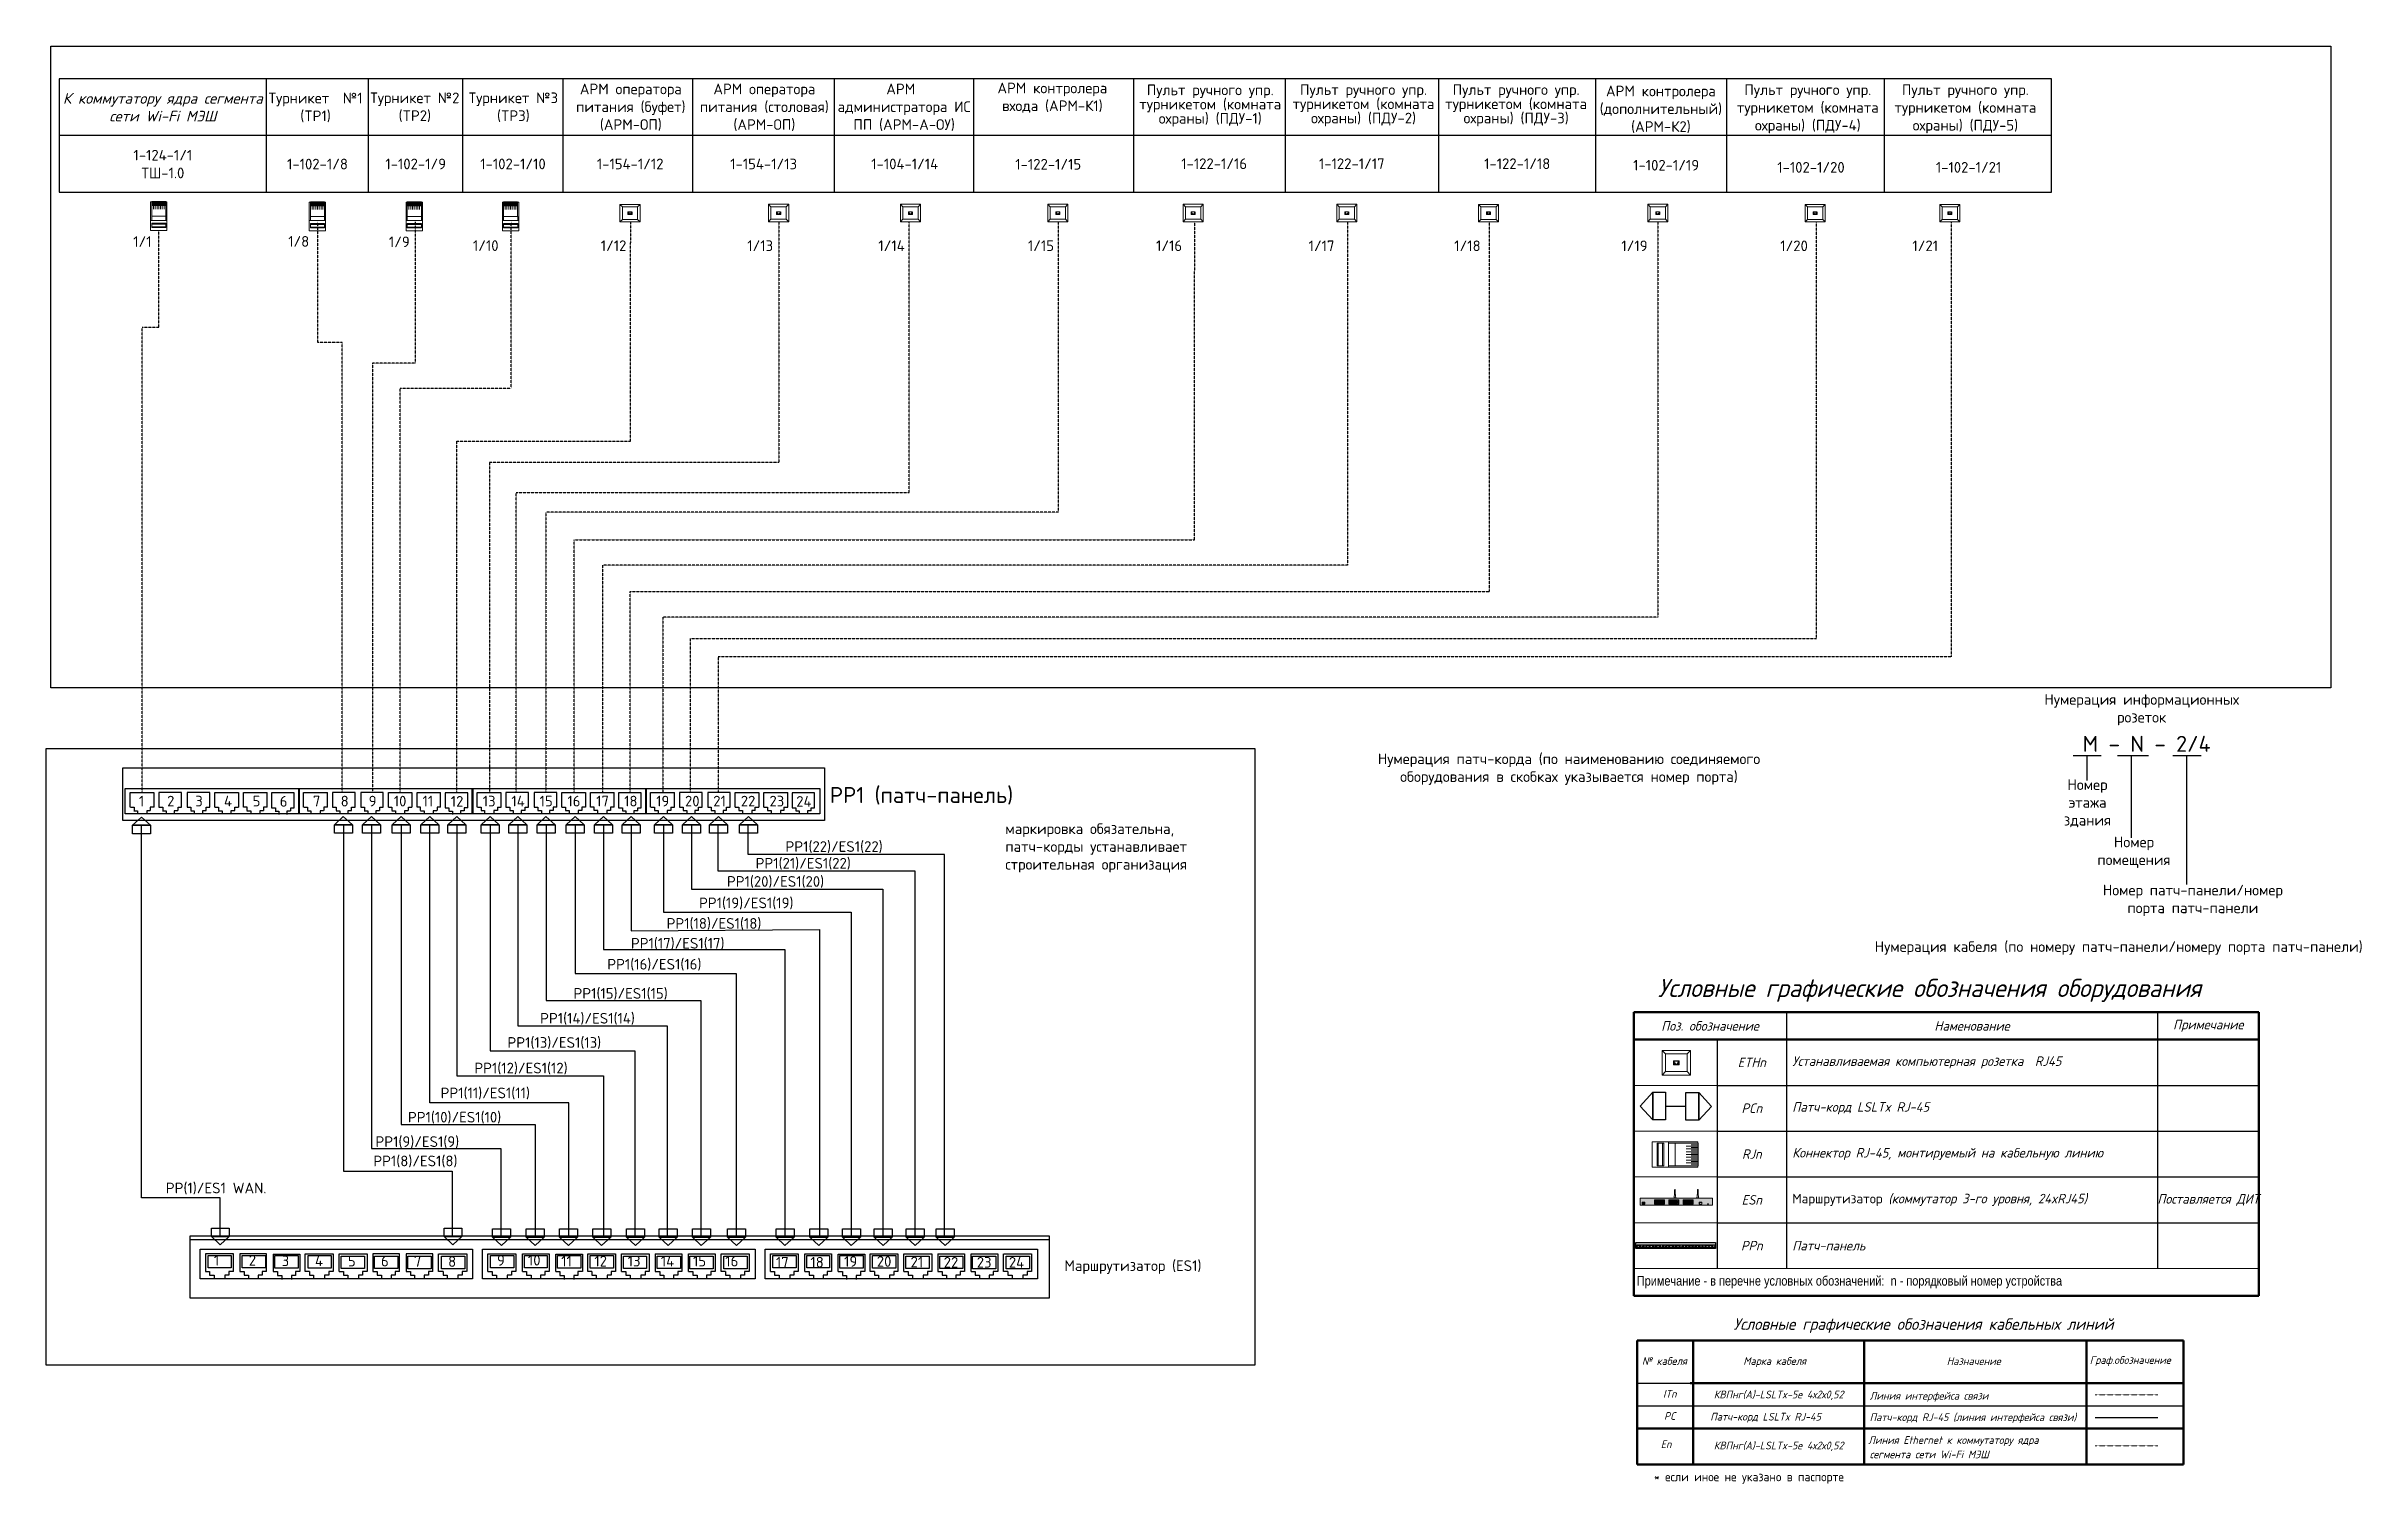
# Model space of a CAD drawing. Header units: millimetres. Extents: x 4247 to 622543, y -201358 to 142419.
# Drawn here: x 105439 to 159701, y -149068 to -115389 of the extents above; entities that cross this region are included whole.
import ezdxf
from ezdxf.enums import TextEntityAlignment as Align

# ---------------------------------------------------------------- set-up
doc = ezdxf.new("R2010")
doc.units = ezdxf.units.MM
doc.linetypes.add('DASH', pattern=[0.75, 0.5, -0.25])
doc.linetypes.add('DASHED2', pattern=[0.375, 0.25, -0.125])
for name, color, linetype, lineweight in [('_СС_КНС-Внешние связи', 250, 'Continuous', 30), ('UTP', 5, 'DASH', 25), ('ТХ-Мебель', 7, 'Continuous', 9)]:
    doc.layers.add(name, color=color, linetype=linetype, lineweight=lineweight)
for name, color, linetype in [('PDF _Геометрия', 7, 'Continuous'), ('PDF _Оформление-Надписи', 7, 'Continuous'), ('PDF _Текст', 255, 'Continuous'), ('текст', 7, 'Continuous')]:
    doc.layers.add(name, color=color, linetype=linetype)
doc.styles.add('GOST-2.304_Type-B_italic', font='GOST_Common Italic.ttf')
doc.styles.add('ICOCPEUR', font='isocpeur.ttf')
doc.styles.add('KOSTY_STYLE', font='isocpeur.ttf')

msp = doc.modelspace()

# ---------------------------------------------------------------- texts
at = {"color": 7, "style": 'GOST-2.304_Type-B_italic'}
for s, height, p in [('№ кабеля', 180.857, (142833.681, -146284.261)), ('Марка кабеля', 180.85698, (145207.958, -146284.261)), ('Назначение', 180.857, (149976.186, -146286.232)), ('Граф.обозначение', 180.85698, (153327.382, -146261.233))]:
    msp.add_text(s, height=height, dxfattribs=at).set_placement(p)
for s, height, p in [('ITn', 180.857, (143484.901, -146964.089)), ('КВПнг(А)-LSLTx-5е 4х2х0,52', 180.85698, (146037.663, -146977.709)), ('PC', 180.857, (143484.901, -147481.528)), ('En', 180.857, (143399.449, -148144.329)), ('КВПнг(А)-LSLTx-5е 4х2х0,52', 180.85698, (146037.663, -148173.148))]:
    msp.add_text(s, height=height, dxfattribs=at).set_placement(p, align=Align.MIDDLE_CENTER)
for s, p in [('Линия интерфейса связи', (148169.521, -147007.958)), ('Патч-корд RJ-45 (линия интерфейса связи)', (148169.521, -147509.8)), ('Линия Ethernet к коммутатору ядра ', (148136.606, -148045.213))]:
    msp.add_text(s, height=180.85698, dxfattribs=at).set_placement(p, align=Align.MIDDLE_LEFT)
at = {"color": 7, "lineweight": 25, "ltscale": 100, "attachment_point": 2, "style": 'GOST-2.304_Type-B_italic'}
for s, insert, char_height, width in [('\\pxqc;Условные графические обозначения оборудования', (149572.986, -137239.772), 424.19071, 15666.83779), ('\\pxqc;Условные графические обозначения кабельных линий', (149432.925, -145192.005, 214.809), 271.28547, 9932.20014)]:
    msp.add_mtext(s, dxfattribs=dict(at, insert=insert, char_height=char_height, width=width))
at = {"attachment_point": 7, "style": 'GOST-2.304_Type-B_italic'}
for s, insert, char_height in [('1 ', (142747.039, -143516.031), 28.4225), ('2', (142822.125, -143516.031), 28.422), ('3', (142897.326, -143516.031), 28.422), ('4', (142973.712, -143516.031), 28.422), ('5', (143050.097, -143516.031), 28.422), ('6', (143122.337, -143516.624), 28.422), ('7', (143210.566, -143516.031), 28.422), ('8', (143284.583, -143516.031), 28.422), ('9', (143359.192, -143516.031), 28.422), ('10', (143426.084, -143516.031), 28.4225), ('11', (143502.701, -143516.031), 28.4225), ('12', (143577.902, -143516.624), 28.4225), ('13', (143663.17, -143516.031), 28.4225), ('14', (143739.555, -143516.031), 28.4225), ('15', (143814.756, -143516.031), 28.4225), ('16', (143888.773, -143516.031), 28.4225), ('17', (143965.159, -143516.031), 28.4225), ('18', (144039.768, -143516.031), 28.4225), ('19', (144125.035, -143516.031), 28.4225), ('20', (144202.013, -143516.031), 28.4225), ('21', (144277.214, -143516.031), 28.4225), ('22', (144350.639, -143516.031), 28.4225), ('23', (144427.024, -143516.031), 28.4225), ('24', (144498.473, -143516.844), 28.4225)]:
    msp.add_mtext(s, dxfattribs=dict(at, insert=insert, char_height=char_height))
at = {"color": 0, "insert": (144433.875, -147522.797), "char_height": 180.85698, "width": 3231.5734, "attachment_point": 4, "style": 'GOST-2.304_Type-B_italic'}
msp.add_mtext('{\\C256;Патч-ко}рд LSLTx RJ-45', dxfattribs=at)
at = {"color": 7, "insert": (148171.137, -148290.865), "char_height": 180.85698, "width": 3778.29756, "attachment_point": 1, "style": 'GOST-2.304_Type-B_italic'}
msp.add_mtext('сегмента сети Wi-Fi МЭШ', dxfattribs=at)
at = {"color": 18, "lineweight": 15, "true_color": 0x000000, "insert": (143115.379, -148804.012), "char_height": 226.07122, "attachment_point": 1, "style": 'GOST-2.304_Type-B_italic'}
msp.add_mtext_dynamic_manual_height_columns('{\\fGOST Common|b0|i0|c204|p34;\\H0.91667x;\\C256;* если иное не указано в паспорте}', width=5493.30923, gutter_width=313.988, heights=[0], dxfattribs=at)
at = {"layer": '_СС_КНС-Внешние связи', "color": 0, "char_height": 250, "attachment_point": 5, "style": 'KOSTY_STYLE'}
for s, insert, width in [('\\pxqc;Турникет  №1 (TP1)', (111748.429, -116821.994), 2295.69809), ('\\pxqc;Турникет №2 (TP2)', (114075.382, -116816.786), 2173.03887), ('\\pxqc;Турникет №3 (TP3)', (116384.276, -116816.786), 2362.44377), ('\\pxqc;АРМ оператора питания (буфет) (АРМ-ОП)', (119137.314, -116816.786), 2968.92405), ('\\pxqc;АРМ оператора питания (столовая) (АРМ-ОП)', (122266.601, -116816.786), 3347.96461), ('\\pxqc;АРМ  администратора ИС ПП (АРМ-А-ОУ)', (125542.714, -116816.786), 3271.02841), ('\\pxqc;АРМ контролера входа (АРМ-К1)', (129016.295, -116593.304), 2986.65521), ('\\pxqc;АРМ контролера (дополнительный) (АРМ-К2)', (143277.693, -116864.107), 3013.01492), ('\\pxqc;Пульт ручного упр. турникетом (комната охраны) (ПДУ-4)', (146720.412, -116854.798), 3635.92145), ('\\pxqc;Пульт ручного упр. турникетом (комната охраны) (ПДУ-5)', (150413.736, -116854.798), 3635.92145)]:
    msp.add_mtext(s, dxfattribs=dict(at, insert=insert, width=width))
at = {"layer": '_СС_КНС-Внешние связи', "color": 0, "char_height": 250, "attachment_point": 5, "line_spacing_factor": 0.8, "style": 'KOSTY_STYLE'}
for s, insert, width in [('\\pxqc;Пульт ручного упр. турникетом (комната охраны) (ПДУ-1)', (132716.45, -116777.024), 3578.29006), ('\\pxqc;Пульт ручного упр. турникетом (комната охраны) (ПДУ-2)', (136308.884, -116769.967), 3567.37039), ('\\pxqc;Пульт ручного упр. турникетом (комната охраны) (ПДУ-3)', (139885.494, -116769.967), 3585.85054)]:
    msp.add_mtext(s, dxfattribs=dict(at, insert=insert, width=width))
at = {"layer": 'PDF _Текст', "color": 0, "char_height": 250, "style": 'KOSTY_STYLE'}
for s, insert, width, attachment_point in [('{\\fISOCPEUR|b0|i1|c204|p34;К} {\\fISOCPEUR|b0|i1|c204|p34;коммутатору ядра сегмента сети Wi-Fi МЭШ }', (108170.888, -116816.786), 4859.38411, 5), ('1-124-1/1\\PТШ-1.0{\\C256; }', (108170.888, -118147.515), 4859.38411, 5), ('1-102-1/8', (111794.722, -118147.515), 2388.28297, 5), ('1-102-1/9', (114095.959, -118144.911), 2214.19123, 5), ('1-102-1/10', (116376.037, -118144.911), 2345.96473, 5), ('1-154-1/12', (119122.736, -118144.911), 2939.76673, 5), ('1-154-1/13', (122249.91, -118144.911), 3314.5812, 5), ('1-104-1/14', (125555.724, -118144.911), 3245.00906, 5), ('1-122-1/15', (128920.362, -118152.227), 2978.92821, 5), ('1-122-1/16', (132807.832, -118139.446), 3688.96509, 5), ('1-122-1/17', (136033.064, -118139.446), 2879.36168, 5), ('1-122-1/18', (139910.188, -118139.446), 3693.32313, 5), ('1-102-1/19', (143400.416, -118174.532), 3688.96509, 5), ('1-102-1/20', (146794.879, -118224.276), 2978.92821, 5), ('1-102-1/21', (150488.202, -118224.276), 2978.92821, 5), ('1/20', (146075.297, -120188.217), 721.55333, 7), ('\\pxqc;Нумерация информационных розеток', (152246.377, -131301.949), 4596.4936, 7), ('\\pxqc;Нумерация патч-корда (по наименованию соединяемого оборудования в скобках указывается номер порта)', (136492.022, -132693.1), 9262.73959, 7), ('\\pxqc;Номер этажа здания', (152687.815, -133686.531), 1173.91006, 7), ('PP1(22)/ES1(22)', (122763.627, -134288.314), 2176.40527, 7), ('\\pxqc;Номер помещения', (153479.851, -134641.538), 1768.15897, 7), ('PP1(21)/ES1(22)', (122063.177, -134679.828), 2176.40527, 7), ('PP1(20)/ES1(20)', (121390.749, -135106.073), 2176.40527, 7), ('\\pxqc;Номер патч-панели/номер порта патч-панели', (153601.285, -135768.693), 4286.10566, 7), ('PP1(19)/ES1(19)', (120737.333, -135608.871), 2176.40527, 7), ('PP1(18)/ES1(18)', (119976.61, -136089.576), 2176.40527, 7), ('PP1(17)/ES1(17)', (119140.082, -136554.937), 2176.40527, 7), ('\\pxqc;Нумерация кабеля (по номеру патч-панели/номеру порта патч-панели)', (147870.58, -136676.008), 12270.80648, 7), ('Маршрутизатор (ES1)', (129298.143, -144152.385), 4016.25762, 7)]:
    msp.add_mtext(s, dxfattribs=dict(at, insert=insert, width=width, attachment_point=attachment_point))
at = {"layer": 'PDF _Текст', "color": 0, "attachment_point": 7}
for s, insert, char_height, style in [('1/1', (107475.407, -120089.692), 250, 'KOSTY_STYLE'), ('1/8', (111106.427, -120084.874), 250, 'KOSTY_STYLE'), ('1/9', (113467.645, -120095.095), 250, 'KOSTY_STYLE'), ('1/10', (115436.394, -120183.637), 250, 'KOSTY_STYLE'), ('1/12', (118432.394, -120185.613), 250, 'KOSTY_STYLE'), ('1/13', (121866.097, -120185.613), 250, 'KOSTY_STYLE'), ('1/14', (124938.998, -120185.613), 250, 'KOSTY_STYLE'), ('1/15', (128442.335, -120185.613), 250, 'KOSTY_STYLE'), ('1/16', (131446.212, -120185.613), 250, 'KOSTY_STYLE'), ('1/17', (135022.798, -120188.217), 250, 'KOSTY_STYLE'), ('1/18', (138434.344, -120188.217), 250, 'KOSTY_STYLE'), ('1/19', (142351.079, -120188.217), 250, 'KOSTY_STYLE'), ('1/21', (149171.804, -120188.217), 250, 'KOSTY_STYLE'), ('M – N – 2/4', (153160.587, -131919.58), 375, 'ICOCPEUR'), ('PP1 (патч-панель)', (123803.705, -133155.417), 375, 'KOSTY_STYLE'), ('1 ', (107609.026, -133199.055), 250, 'ICOCPEUR'), ('2', (108269.467, -133199.055), 250, 'ICOCPEUR'), ('3', (108930.925, -133199.055), 250, 'ICOCPEUR'), ('4', (109602.8, -133199.055), 250, 'ICOCPEUR'), ('5', (110274.675, -133199.056), 250, 'ICOCPEUR'), ('6', (110910.092, -133204.264), 250, 'ICOCPEUR'), ('7', (111686.134, -133199.056), 250, 'ICOCPEUR'), ('8', (112337.175, -133199.055), 250, 'ICOCPEUR'), ('9', (112993.425, -133199.055), 250, 'ICOCPEUR'), ('10', (113581.799, -133199.055), 250, 'ICOCPEUR'), ('11', (114255.713, -133199.056), 250, 'ICOCPEUR'), ('12', (114917.172, -133204.264), 250, 'ICOCPEUR'), ('13', (115667.172, -133199.056), 250, 'ICOCPEUR'), ('14', (116339.047, -133199.056), 250, 'ICOCPEUR'), ('15', (117000.505, -133199.056), 250, 'ICOCPEUR'), ('16', (117651.547, -133199.056), 250, 'ICOCPEUR'), ('17', (118323.422, -133199.056), 250, 'ICOCPEUR'), ('18', (118979.672, -133199.056), 250, 'ICOCPEUR'), ('19', (119729.672, -133199.056), 250, 'ICOCPEUR'), ('20', (120406.755, -133199.056), 250, 'ICOCPEUR'), ('21', (121068.213, -133199.056), 250, 'ICOCPEUR'), ('22', (121714.047, -133199.056), 250, 'ICOCPEUR'), ('23', (122385.922, -133199.056), 250, 'ICOCPEUR'), ('24', (123014.377, -133206.204), 250, 'ICOCPEUR'), ('PP1(16)/ES1(16)', (118587.166, -137045.54), 250, 'KOSTY_STYLE'), ('PP1(15)/ES1(15)', (117794.986, -137728.629), 250, 'KOSTY_STYLE'), ('PP1(14)/ES1(14)', (117013.736, -138311.963), 250, 'KOSTY_STYLE'), ('PP1(13)/ES1(13)', (116248.11, -138879.672), 250, 'KOSTY_STYLE'), ('PP1(12)/ES1(12)', (115472.068, -139478.631), 250, 'KOSTY_STYLE'), ('PP1(11)/ES1(11)', (114680.403, -140061.966), 250, 'KOSTY_STYLE'), ('PP1(10)/ES1(10)', (113914.778, -140629.675), 250, 'KOSTY_STYLE'), ('PP1(9)/ES1(9)', (113154.361, -141202.592), 250, 'KOSTY_STYLE'), ('PP(1)/ES1 WAN.', (108241.205, -142288.871), 250, 'KOSTY_STYLE'), ('1', (109366.205, -143958.036), 250, 'ICOCPEUR'), ('2', (110183.913, -143958.036), 250, 'ICOCPEUR'), ('3', (110954.747, -143971.701), 250, 'ICOCPEUR'), ('4', (111735.997, -143968.453), 250, 'ICOCPEUR'), ('5', (112506.83, -143976.91), 250, 'ICOCPEUR'), ('6', (113282.872, -143976.91), 250, 'ICOCPEUR'), ('7', (114053.705, -143984.078), 250, 'ICOCPEUR'), ('8', (114855.788, -143987.456), 250, 'ICOCPEUR'), ('9', (116001.622, -143961.285), 250, 'ICOCPEUR'), ('10', (116725.58, -143956.076), 250, 'ICOCPEUR'), ('11', (117506.786, -143978.87), 250, 'ICOCPEUR'), ('12', (118282.872, -143978.87), 250, 'ICOCPEUR'), ('13', (119064.122, -143976.91), 250, 'ICOCPEUR'), ('14', (119840.163, -143978.87), 250, 'ICOCPEUR'), ('15', (120595.316, -143976.91), 250, 'ICOCPEUR'), ('16', (121350.58, -143976.91), 250, 'ICOCPEUR'), ('17', (122536.964, -144006.882), 250, 'ICOCPEUR'), ('18', (123345.044, -144004.172), 250, 'ICOCPEUR'), ('19', (124135.456, -143986.297), 250, 'ICOCPEUR'), ('20', (124901.796, -143986.297), 250, 'ICOCPEUR'), ('21', (125693.704, -144000.021), 250, 'ICOCPEUR'), ('22', (126469.989, -144006.882), 250, 'ICOCPEUR'), ('23', (127244.851, -144006.882), 250, 'ICOCPEUR'), ('24', (127996.89, -144007.169), 250, 'ICOCPEUR')]:
    msp.add_mtext(s, dxfattribs=dict(at, insert=insert, char_height=char_height, style=style))
at = {"layer": 'PDF _Текст', "color": 0, "lineweight": 30, "insert": (113104.198, -141655.717), "char_height": 250, "attachment_point": 7, "style": 'KOSTY_STYLE'}
msp.add_mtext('PP1(8)/ES1(8)', dxfattribs=at)
at = {"layer": 'ТХ-Мебель', "insert": (127914.22, -133596.371), "char_height": 250, "width": 4619.02726, "attachment_point": 1, "style": 'ICOCPEUR'}
msp.add_mtext('маркировка обязательна, патч-корды устанавливает строительная организация\\P', dxfattribs=at)

# ---------------------------------------------------------------- blocks, each defined once
blk = doc.blocks.new('A$C056ae9d1')
at = {"layer": 'PDF _Геометрия', "lineweight": 0}
for points in [[(167, 678), (191, 678), (191, 0), (-191, 0), (-191, 678), (-166, 678)], [(-166, 685), (-125, 685), (-83, 685), (-42, 685), (0, 685), (42, 685), (83, 685), (125, 685), (167, 685)], [(-146, 685), (-146, 581)], [(-125, 685), (-125, 505)], [(-104, 685), (-104, 581)], [(-83, 685), (-83, 505)], [(-62, 685), (-62, 581)], [(-42, 685), (-42, 505)], [(-21, 685), (-21, 581)], [(0, 685), (0, 505)], [(21, 685), (21, 581)], [(42, 685), (42, 505)], [(63, 685), (63, 581)], [(83, 685), (83, 505)], [(104, 685), (104, 581)], [(125, 685), (125, 505)], [(146, 685), (146, 581)], [(-191, 242), (191, 242)]]:
    blk.add_lwpolyline(points, dxfattribs=at)
for points in [[(-166, 685), (167, 685), (167, 341), (-166, 341)], [(-166, 341), (168, 341), (168, 242), (-166, 242)], [(-166, 172), (168, 172), (168, 73), (-166, 73)], [(-166, 154), (168, 154), (168, 87), (-166, 87)]]:
    blk.add_lwpolyline(points, close=True, dxfattribs=at)
blk = doc.blocks.new('*T511')
at = {"color": 0, "lineweight": 50, "transparency": 16777216}
for p, q in [((0, 0), (14652, 0)), ((0, 0), (0, -6646)), ((14652, 0), (14652, -6646)), ((0, -640), (14652, -640)), ((0, -6646), (14652, -6646))]:
    blk.add_line(p, q, dxfattribs=at)
at = {"color": 0, "lineweight": -2, "transparency": 16777216}
for p, q in [((3578, 0), (3578, -640)), ((12277, 0), (12277, -6007)), ((1958, -640), (1958, -2786)), ((1958, -3860), (1958, -6007)), ((3578, -3860), (3578, -6007))]:
    blk.add_line(p, q, dxfattribs=at)
at = {"color": 0, "linetype": 'ByBlock', "lineweight": -2, "transparency": 16777216}
for p, q in [((3578, -640), (3578, -3860)), ((1958, -1713), (14652, -1713)), ((1958, -2786), (14652, -2786)), ((1958, -2786), (1958, -3860)), ((1958, -3860), (14652, -3860)), ((1958, -4933), (14652, -4933))]:
    blk.add_line(p, q, dxfattribs=at)
at = {"color": 0, "lineweight": 0, "transparency": 16777216}
for p, q in [((0, -1713), (1958, -1713)), ((0, -2786), (1958, -2786)), ((0, -3860), (1958, -3860)), ((0, -4933), (1958, -4933)), ((0, -6007), (14652, -6007))]:
    blk.add_line(p, q, dxfattribs=at)
at = {"color": 0, "transparency": 16777216, "style": 'GOST-2.304_Type-B_italic'}
for s, insert, char_height, width, attachment_point in [('Поз. обозначение', (1789, -320), 223.64, 3575.51, 5), ('Наменование', (7928, -320), 223.64, 8696.56, 5), ('Примечание', (13465, -320), 223.6, 2372.34, 5), ('ETHn', (2768, -1176), 223.6, 1617.05, 5), (' Устанавливаемая компьютерная розетка  RJ45', (3580, -1176), 223.64, 8696.56, 4), ('PCn', (2768, -2250), 223.6, 1617.05, 5), (' Патч-кор{\\C256;\\c0;д LSLTx }RJ-45', (3580, -2250), 223.64, 8696.56, 4), ('RJn', (2768, -3323), 223.6, 1617.05, 5), (' Коннектор RJ-45, монтируемый на кабельную линию', (3580, -3323), 223.64, 8696.56, 4), ('ESn', (2768, -4397), 223.6, 1617.05, 5), (' {\\fISOCPEUR|b0|i0|c204|p34;\\C256;Маршрутизатор} (коммутатор 3-го уровня, 24xRJ45)', (3580, -4397), 223.64, 8696.56, 4), ('Поставляется ДИТ', (13465, -4397), 223.64, 2372.34, 5), ('PPn', (2768, -5470), 223.6, 1617.05, 5), (' Патч-панель ', (3580, -5470), 223.64, 8696.56, 4), ('{\\fArial Narrow|b0|i0|c204|p34; Примечание - в перечне условных обозначений:  n - порядковый номер устройства}', (1, -6327), 223.637, 14649.78, 4)]:
    blk.add_mtext(s, dxfattribs=dict(at, insert=insert, char_height=char_height, width=width, attachment_point=attachment_point))
blk = doc.blocks.new('Комм')
at = {"lineweight": 15}
h = blk.add_hatch(color=9, dxfattribs=at)
h.dxf.hatch_style = 1
h.paths.add_polyline_path([(244313, 138772), (249937, 138772), (249937, 139325), (244313, 139325)])
h.paths.add_polyline_path([(244471, 139013), (244666, 139013), (244666, 138865), (244471, 138865)], flags=16)
h.paths.add_polyline_path([(244485, 138999), (244654, 138999), (244654, 138895), (244521, 138810), (244521, 138895), (244485, 138895)], flags=16)
h.paths.add_polyline_path([(245425, 139198), (246193, 139198), (246193, 138855), (245425, 138855)], flags=16)
h.paths.add_polyline_path([(245461, 139158), (245594, 139244), (245594, 139158), (245630, 139158), (245630, 139054), (245461, 139054)], flags=16)
h.paths.add_polyline_path([(245461, 138999), (245630, 138999), (245630, 138895), (245497, 138810), (245497, 138895), (245461, 138895)], flags=16)
h.paths.add_polyline_path([(245639, 139158), (245772, 139244), (245772, 139158), (245807, 139158), (245807, 139054), (245639, 139054)], flags=16)
h.paths.add_polyline_path([(245639, 138999), (245807, 138999), (245807, 138895), (245674, 138810), (245674, 138895), (245639, 138895)], flags=16)
h.paths.add_polyline_path([(245816, 139158), (245949, 139244), (245949, 139158), (245984, 139158), (245984, 139054), (245816, 139054)], flags=16)
h.paths.add_polyline_path([(245816, 138999), (245984, 138999), (245984, 138895), (245851, 138810), (245851, 138895), (245816, 138895)], flags=16)
h.paths.add_polyline_path([(245993, 139158), (246126, 139244), (246126, 139158), (246162, 139158), (246162, 139054), (245993, 139054)], flags=16)
h.paths.add_polyline_path([(245993, 138999), (246162, 138999), (246162, 138895), (246028, 138810), (246028, 138895), (245993, 138895)], flags=16)
h.paths.add_polyline_path([(246530, 139198), (247298, 139198), (247298, 138855), (246530, 138855)], flags=16)
h.paths.add_polyline_path([(246566, 139158), (246699, 139244), (246699, 139158), (246735, 139158), (246735, 139054), (246566, 139054)], flags=16)
h.paths.add_polyline_path([(246566, 138999), (246735, 138999), (246735, 138895), (246601, 138810), (246601, 138895), (246566, 138895)], flags=16)
h.paths.add_polyline_path([(246743, 139158), (246876, 139244), (246876, 139158), (246912, 139158), (246912, 139054), (246743, 139054)], flags=16)
h.paths.add_polyline_path([(246743, 138999), (246912, 138999), (246912, 138895), (246779, 138810), (246779, 138895), (246743, 138895)], flags=16)
h.paths.add_polyline_path([(246921, 139158), (247054, 139244), (247054, 139158), (247089, 139158), (247089, 139054), (246921, 139054)], flags=16)
h.paths.add_polyline_path([(246921, 138999), (247089, 138999), (247089, 138895), (246956, 138810), (246956, 138895), (246921, 138895)], flags=16)
h.paths.add_polyline_path([(247098, 139158), (247231, 139244), (247231, 139158), (247266, 139158), (247266, 139054), (247098, 139054)], flags=16)
h.paths.add_polyline_path([(247098, 138999), (247266, 138999), (247266, 138895), (247133, 138810), (247133, 138895), (247098, 138895)], flags=16)
h.paths.add_polyline_path([(247652, 139198), (248421, 139198), (248421, 138855), (247652, 138855)], flags=16)
h.paths.add_polyline_path([(247688, 139158), (247821, 139244), (247821, 139158), (247857, 139158), (247857, 139054), (247688, 139054)], flags=16)
h.paths.add_polyline_path([(247688, 138999), (247857, 138999), (247857, 138895), (247724, 138810), (247724, 138895), (247688, 138895)], flags=16)
h.paths.add_polyline_path([(247866, 139158), (247999, 139244), (247999, 139158), (248034, 139158), (248034, 139054), (247866, 139054)], flags=16)
h.paths.add_polyline_path([(247866, 138999), (248034, 138999), (248034, 138895), (247901, 138810), (247901, 138895), (247866, 138895)], flags=16)
h.paths.add_polyline_path([(248043, 139158), (248176, 139244), (248176, 139158), (248212, 139158), (248212, 139054), (248043, 139054)], flags=16)
h.paths.add_polyline_path([(248043, 138999), (248212, 138999), (248212, 138895), (248078, 138810), (248078, 138895), (248043, 138895)], flags=16)
h.paths.add_polyline_path([(248220, 139158), (248353, 139244), (248353, 139158), (248389, 139158), (248389, 139054), (248220, 139054)], flags=16)
h.paths.add_polyline_path([(248220, 138999), (248389, 138999), (248389, 138895), (248256, 138810), (248256, 138895), (248220, 138895)], flags=16)
h.paths.add_polyline_path([(248895, 139004), (249097, 139004), (249097, 138855), (248895, 138855)], flags=16)
h.paths.add_polyline_path([(248910, 138985), (249085, 138985), (249085, 138872), (248910, 138872)], flags=0)
h.paths.add_polyline_path([(249534, 138886), (249626, 138886), (249626, 138855), (249534, 138855)], flags=16)
h.paths.add_polyline_path([(249545, 138877), (249612, 138877, -1), (249616, 138862), (249550, 138862, -1)], flags=0)
at = {"lineweight": 5}
for p, q in [((244485, 138895), (244485, 138999)), ((244485, 138999), (244654, 138999)), ((244517, 138975), (244485, 138975)), ((244485, 138918), (244521, 138918)), ((244521, 138895), (244485, 138895)), ((244517, 138975), (244517, 138999)), ((244517, 138990), (244622, 138990)), ((244521, 138945), (244521, 138990)), ((244529, 138945), (244521, 138945)), ((244521, 138872), (244521, 138918)), ((244529, 138945), (244529, 138990)), ((244534, 138945), (244534, 138990)), ((244541, 138945), (244534, 138945)), ((244541, 138945), (244541, 138990)), ((244547, 138945), (244547, 138990)), ((244554, 138945), (244547, 138945)), ((244554, 138945), (244554, 138990)), ((244560, 138945), (244560, 138990)), ((244567, 138945), (244560, 138945)), ((244567, 138945), (244567, 138990)), ((244573, 138945), (244573, 138990)), ((244579, 138945), (244573, 138945)), ((244579, 138945), (244579, 138990)), ((244585, 138945), (244585, 138990)), ((244592, 138945), (244585, 138945)), ((244592, 138945), (244592, 138990)), ((244598, 138945), (244598, 138990)), ((244605, 138945), (244598, 138945)), ((244605, 138945), (244605, 138990)), ((244611, 138945), (244611, 138990)), ((244618, 138945), (244611, 138945)), ((244618, 138945), (244618, 138990)), ((244654, 138918), (244618, 138918)), ((244618, 138918), (244618, 138872)), ((244654, 138895), (244618, 138895)), ((244622, 138975), (244622, 138999)), ((244622, 138975), (244654, 138975)), ((244654, 138999), (244654, 138895)), ((245497, 139158), (245461, 139158)), ((245461, 139158), (245461, 139054)), ((245461, 139135), (245497, 139135)), ((245493, 139078), (245461, 139078)), ((245461, 139054), (245630, 139054)), ((245461, 138895), (245461, 138999)), ((245461, 138999), (245630, 138999)), ((245493, 138975), (245461, 138975)), ((245461, 138918), (245497, 138918)), ((245497, 138895), (245461, 138895)), ((245493, 139078), (245493, 139054)), ((245493, 139063), (245598, 139063)), ((245493, 138975), (245493, 138999)), ((245493, 138990), (245598, 138990)), ((245497, 139181), (245497, 139135)), ((245504, 139108), (245497, 139108)), ((245497, 139108), (245497, 139063)), ((245497, 138945), (245497, 138990)), ((245504, 138945), (245497, 138945)), ((245497, 138872), (245497, 138918)), ((245504, 139108), (245504, 139063)), ((245504, 138945), (245504, 138990)), ((245517, 139108), (245510, 139108)), ((245510, 139108), (245510, 139063)), ((245510, 138945), (245510, 138990)), ((245517, 138945), (245510, 138945)), ((245517, 139108), (245517, 139063)), ((245517, 138945), (245517, 138990)), ((245530, 139108), (245523, 139108)), ((245523, 139108), (245523, 139063)), ((245523, 138945), (245523, 138990)), ((245530, 138945), (245523, 138945)), ((245530, 139108), (245530, 139063)), ((245530, 138945), (245530, 138990)), ((245542, 139108), (245536, 139108)), ((245536, 139108), (245536, 139063)), ((245536, 138945), (245536, 138990)), ((245542, 138945), (245536, 138945)), ((245542, 139108), (245542, 139063)), ((245542, 138945), (245542, 138990)), ((245555, 139108), (245548, 139108)), ((245548, 139108), (245548, 139063)), ((245548, 138945), (245548, 138990)), ((245555, 138945), (245548, 138945)), ((245555, 139108), (245555, 139063)), ((245555, 138945), (245555, 138990)), ((245568, 139108), (245561, 139108)), ((245561, 139108), (245561, 139063)), ((245561, 138945), (245561, 138990)), ((245568, 138945), (245561, 138945)), ((245568, 139108), (245568, 139063)), ((245568, 138945), (245568, 138990)), ((245581, 139108), (245574, 139108)), ((245574, 139108), (245574, 139063)), ((245574, 138945), (245574, 138990)), ((245581, 138945), (245574, 138945)), ((245581, 139108), (245581, 139063)), ((245581, 138945), (245581, 138990)), ((245594, 139108), (245587, 139108)), ((245587, 139108), (245587, 139063)), ((245587, 138945), (245587, 138990)), ((245594, 138945), (245587, 138945)), ((245594, 139135), (245594, 139181)), ((245630, 139158), (245594, 139158)), ((245630, 139135), (245594, 139135)), ((245594, 139108), (245594, 139063)), ((245594, 138945), (245594, 138990)), ((245630, 138918), (245594, 138918)), ((245594, 138918), (245594, 138872)), ((245630, 138895), (245594, 138895)), ((245598, 139078), (245630, 139078)), ((245598, 139078), (245598, 139054)), ((245598, 138975), (245598, 138999)), ((245598, 138975), (245630, 138975)), ((245630, 139054), (245630, 139158)), ((245630, 138999), (245630, 138895)), ((245674, 139158), (245639, 139158)), ((245639, 139158), (245639, 139054)), ((245639, 139135), (245674, 139135)), ((245670, 139078), (245639, 139078)), ((245639, 139054), (245807, 139054)), ((245639, 138895), (245639, 138999)), ((245639, 138999), (245807, 138999)), ((245670, 138975), (245639, 138975)), ((245639, 138918), (245674, 138918)), ((245674, 138895), (245639, 138895)), ((245670, 139078), (245670, 139054)), ((245670, 139063), (245775, 139063)), ((245670, 138975), (245670, 138999)), ((245670, 138990), (245775, 138990)), ((245674, 139181), (245674, 139135)), ((245682, 139108), (245674, 139108)), ((245674, 139108), (245674, 139063)), ((245674, 138945), (245674, 138990)), ((245682, 138945), (245674, 138945)), ((245674, 138872), (245674, 138918)), ((245682, 139108), (245682, 139063)), ((245682, 138945), (245682, 138990)), ((245694, 139108), (245687, 139108)), ((245687, 139108), (245687, 139063)), ((245687, 138945), (245687, 138990)), ((245694, 138945), (245687, 138945)), ((245694, 139108), (245694, 139063)), ((245694, 138945), (245694, 138990)), ((245707, 139108), (245700, 139108)), ((245700, 139108), (245700, 139063)), ((245700, 138945), (245700, 138990)), ((245707, 138945), (245700, 138945)), ((245707, 139108), (245707, 139063)), ((245707, 138945), (245707, 138990)), ((245720, 139108), (245713, 139108)), ((245713, 139108), (245713, 139063)), ((245713, 138945), (245713, 138990)), ((245720, 138945), (245713, 138945)), ((245720, 139108), (245720, 139063)), ((245720, 138945), (245720, 138990)), ((245733, 139108), (245726, 139108)), ((245726, 139108), (245726, 139063)), ((245726, 138945), (245726, 138990)), ((245733, 138945), (245726, 138945)), ((245733, 139108), (245733, 139063)), ((245733, 138945), (245733, 138990)), ((245745, 139108), (245738, 139108)), ((245738, 139108), (245738, 139063)), ((245738, 138945), (245738, 138990)), ((245745, 138945), (245738, 138945)), ((245745, 139108), (245745, 139063)), ((245745, 138945), (245745, 138990)), ((245758, 139108), (245751, 139108)), ((245751, 139108), (245751, 139063)), ((245751, 138945), (245751, 138990)), ((245758, 138945), (245751, 138945)), ((245758, 139108), (245758, 139063)), ((245758, 138945), (245758, 138990)), ((245771, 139108), (245764, 139108)), ((245764, 139108), (245764, 139063)), ((245764, 138945), (245764, 138990)), ((245771, 138945), (245764, 138945)), ((245771, 139108), (245771, 139063)), ((245771, 138945), (245771, 138990)), ((245772, 139135), (245772, 139181)), ((245807, 139158), (245772, 139158)), ((245807, 139135), (245772, 139135)), ((245807, 138918), (245772, 138918)), ((245772, 138918), (245772, 138872)), ((245807, 138895), (245772, 138895)), ((245775, 139078), (245807, 139078)), ((245775, 139078), (245775, 139054)), ((245775, 138975), (245775, 138999)), ((245775, 138975), (245807, 138975)), ((245807, 139054), (245807, 139158)), ((245807, 138999), (245807, 138895)), ((245851, 139158), (245816, 139158)), ((245816, 139158), (245816, 139054)), ((245816, 139135), (245851, 139135)), ((245847, 139078), (245816, 139078)), ((245816, 139054), (245984, 139054)), ((245816, 138895), (245816, 138999)), ((245816, 138999), (245984, 138999)), ((245847, 138975), (245816, 138975)), ((245816, 138918), (245851, 138918)), ((245851, 138895), (245816, 138895)), ((245847, 139078), (245847, 139054)), ((245847, 139063), (245953, 139063)), ((245847, 138975), (245847, 138999)), ((245847, 138990), (245953, 138990)), ((245851, 139181), (245851, 139135)), ((245851, 138872), (245851, 138918)), ((245859, 139108), (245852, 139108)), ((245852, 139108), (245852, 139063)), ((245852, 138945), (245852, 138990)), ((245859, 138945), (245852, 138945)), ((245859, 139108), (245859, 139063)), ((245859, 138945), (245859, 138990)), ((245872, 139108), (245865, 139108)), ((245865, 139108), (245865, 139063)), ((245865, 138945), (245865, 138990)), ((245872, 138945), (245865, 138945)), ((245872, 139108), (245872, 139063)), ((245872, 138945), (245872, 138990)), ((245884, 139108), (245877, 139108)), ((245877, 139108), (245877, 139063)), ((245877, 138945), (245877, 138990)), ((245884, 138945), (245877, 138945)), ((245884, 139108), (245884, 139063)), ((245884, 138945), (245884, 138990)), ((245897, 139108), (245890, 139108)), ((245890, 139108), (245890, 139063)), ((245890, 138945), (245890, 138990)), ((245897, 138945), (245890, 138945)), ((245897, 139108), (245897, 139063)), ((245897, 138945), (245897, 138990)), ((245910, 139108), (245903, 139108)), ((245903, 139108), (245903, 139063)), ((245903, 138945), (245903, 138990)), ((245910, 138945), (245903, 138945)), ((245910, 139108), (245910, 139063)), ((245910, 138945), (245910, 138990)), ((245923, 139108), (245916, 139108)), ((245916, 139108), (245916, 139063)), ((245916, 138945), (245916, 138990)), ((245923, 138945), (245916, 138945)), ((245923, 139108), (245923, 139063)), ((245923, 138945), (245923, 138990)), ((245935, 139108), (245928, 139108)), ((245928, 139108), (245928, 139063)), ((245928, 138945), (245928, 138990)), ((245935, 138945), (245928, 138945)), ((245935, 139108), (245935, 139063)), ((245935, 138945), (245935, 138990)), ((245948, 139108), (245941, 139108)), ((245941, 139108), (245941, 139063)), ((245941, 138945), (245941, 138990)), ((245948, 138945), (245941, 138945)), ((245948, 139108), (245948, 139063)), ((245948, 138945), (245948, 138990)), ((245949, 139135), (245949, 139181)), ((245984, 139158), (245949, 139158)), ((245984, 139135), (245949, 139135)), ((245984, 138918), (245949, 138918)), ((245949, 138918), (245949, 138872)), ((245984, 138895), (245949, 138895)), ((245953, 139078), (245984, 139078)), ((245953, 139078), (245953, 139054)), ((245953, 138975), (245953, 138999)), ((245953, 138975), (245984, 138975)), ((245984, 139054), (245984, 139158)), ((245984, 138999), (245984, 138895)), ((246028, 139158), (245993, 139158)), ((245993, 139158), (245993, 139054)), ((245993, 139135), (246028, 139135)), ((246025, 139078), (245993, 139078)), ((245993, 139054), (246162, 139054)), ((245993, 138895), (245993, 138999)), ((245993, 138999), (246162, 138999)), ((246025, 138975), (245993, 138975)), ((245993, 138918), (246028, 138918)), ((246028, 138895), (245993, 138895)), ((246025, 139078), (246025, 139054)), ((246025, 139063), (246130, 139063)), ((246025, 138975), (246025, 138999)), ((246025, 138990), (246130, 138990)), ((246028, 139181), (246028, 139135)), ((246028, 138872), (246028, 138918)), ((246036, 139108), (246029, 139108)), ((246029, 139108), (246029, 139063)), ((246029, 138945), (246029, 138990)), ((246036, 138945), (246029, 138945)), ((246036, 139108), (246036, 139063)), ((246036, 138945), (246036, 138990)), ((246049, 139108), (246042, 139108)), ((246042, 139108), (246042, 139063)), ((246042, 138945), (246042, 138990)), ((246049, 138945), (246042, 138945)), ((246049, 139108), (246049, 139063)), ((246049, 138945), (246049, 138990)), ((246062, 139108), (246054, 139108)), ((246054, 139108), (246054, 139063)), ((246054, 138945), (246054, 138990)), ((246062, 138945), (246054, 138945)), ((246062, 139108), (246062, 139063)), ((246062, 138945), (246062, 138990)), ((246074, 139108), (246067, 139108)), ((246067, 139108), (246067, 139063)), ((246067, 138945), (246067, 138990)), ((246074, 138945), (246067, 138945)), ((246074, 139108), (246074, 139063)), ((246074, 138945), (246074, 138990)), ((246087, 139108), (246080, 139108)), ((246080, 139108), (246080, 139063)), ((246080, 138945), (246080, 138990)), ((246087, 138945), (246080, 138945)), ((246087, 139108), (246087, 139063)), ((246087, 138945), (246087, 138990)), ((246100, 139108), (246093, 139108)), ((246093, 139108), (246093, 139063)), ((246093, 138945), (246093, 138990)), ((246100, 138945), (246093, 138945)), ((246100, 139108), (246100, 139063)), ((246100, 138945), (246100, 138990)), ((246113, 139108), (246106, 139108)), ((246106, 139108), (246106, 139063)), ((246106, 138945), (246106, 138990)), ((246113, 138945), (246106, 138945)), ((246113, 139108), (246113, 139063)), ((246113, 138945), (246113, 138990)), ((246125, 139108), (246119, 139108)), ((246119, 139108), (246119, 139063)), ((246119, 138945), (246119, 138990)), ((246125, 138945), (246119, 138945)), ((246125, 139108), (246125, 139063)), ((246125, 138945), (246125, 138990)), ((246126, 139135), (246126, 139181)), ((246162, 139158), (246126, 139158)), ((246162, 139135), (246126, 139135)), ((246162, 138918), (246126, 138918)), ((246126, 138918), (246126, 138872)), ((246162, 138895), (246126, 138895)), ((246130, 139078), (246162, 139078)), ((246130, 139078), (246130, 139054)), ((246130, 138975), (246130, 138999)), ((246130, 138975), (246162, 138975)), ((246162, 139054), (246162, 139158)), ((246162, 138999), (246162, 138895)), ((246601, 139158), (246566, 139158)), ((246566, 139158), (246566, 139054)), ((246566, 139135), (246601, 139135)), ((246598, 139078), (246566, 139078)), ((246566, 139054), (246735, 139054)), ((246566, 138895), (246566, 138999)), ((246566, 138999), (246735, 138999)), ((246598, 138975), (246566, 138975)), ((246566, 138918), (246601, 138918)), ((246601, 138895), (246566, 138895)), ((246598, 139078), (246598, 139054)), ((246598, 139063), (246703, 139063)), ((246598, 138975), (246598, 138999)), ((246598, 138990), (246703, 138990)), ((246601, 139181), (246601, 139135)), ((246601, 138872), (246601, 138918)), ((246609, 139108), (246602, 139108)), ((246602, 139108), (246602, 139063)), ((246602, 138945), (246602, 138990)), ((246609, 138945), (246602, 138945)), ((246609, 139108), (246609, 139063)), ((246609, 138945), (246609, 138990)), ((246622, 139108), (246615, 139108)), ((246615, 139108), (246615, 139063)), ((246615, 138945), (246615, 138990)), ((246622, 138945), (246615, 138945)), ((246622, 139108), (246622, 139063)), ((246622, 138945), (246622, 138990)), ((246635, 139108), (246627, 139108)), ((246627, 139108), (246627, 139063)), ((246627, 138945), (246627, 138990)), ((246635, 138945), (246627, 138945)), ((246635, 139108), (246635, 139063)), ((246635, 138945), (246635, 138990)), ((246647, 139108), (246640, 139108)), ((246640, 139108), (246640, 139063)), ((246640, 138945), (246640, 138990)), ((246647, 138945), (246640, 138945)), ((246647, 139108), (246647, 139063)), ((246647, 138945), (246647, 138990)), ((246660, 139108), (246653, 139108)), ((246653, 139108), (246653, 139063)), ((246653, 138945), (246653, 138990)), ((246660, 138945), (246653, 138945)), ((246660, 139108), (246660, 139063)), ((246660, 138945), (246660, 138990)), ((246673, 139108), (246666, 139108)), ((246666, 139108), (246666, 139063)), ((246666, 138945), (246666, 138990)), ((246673, 138945), (246666, 138945)), ((246673, 139108), (246673, 139063)), ((246673, 138945), (246673, 138990)), ((246686, 139108), (246679, 139108)), ((246679, 139108), (246679, 139063)), ((246679, 138945), (246679, 138990)), ((246686, 138945), (246679, 138945)), ((246686, 139108), (246686, 139063)), ((246686, 138945), (246686, 138990)), ((246698, 139108), (246692, 139108)), ((246692, 139108), (246692, 139063)), ((246692, 138945), (246692, 138990)), ((246698, 138945), (246692, 138945)), ((246698, 139108), (246698, 139063)), ((246698, 138945), (246698, 138990)), ((246699, 139135), (246699, 139181)), ((246735, 139158), (246699, 139158)), ((246735, 139135), (246699, 139135)), ((246735, 138918), (246699, 138918)), ((246699, 138918), (246699, 138872)), ((246735, 138895), (246699, 138895)), ((246703, 139078), (246735, 139078)), ((246703, 139078), (246703, 139054)), ((246703, 138975), (246703, 138999)), ((246703, 138975), (246735, 138975)), ((246735, 139054), (246735, 139158)), ((246735, 138999), (246735, 138895)), ((246779, 139158), (246743, 139158)), ((246743, 139158), (246743, 139054)), ((246743, 139135), (246779, 139135)), ((246775, 139078), (246743, 139078)), ((246743, 139054), (246912, 139054)), ((246743, 138895), (246743, 138999)), ((246743, 138999), (246912, 138999)), ((246775, 138975), (246743, 138975)), ((246743, 138918), (246779, 138918)), ((246779, 138895), (246743, 138895)), ((246775, 139078), (246775, 139054)), ((246775, 139063), (246880, 139063)), ((246775, 138975), (246775, 138999)), ((246775, 138990), (246880, 138990)), ((246779, 139181), (246779, 139135)), ((246786, 139108), (246779, 139108)), ((246779, 139108), (246779, 139063)), ((246779, 138945), (246779, 138990)), ((246786, 138945), (246779, 138945)), ((246779, 138872), (246779, 138918)), ((246786, 139108), (246786, 139063)), ((246786, 138945), (246786, 138990)), ((246799, 139108), (246792, 139108)), ((246792, 139108), (246792, 139063)), ((246792, 138945), (246792, 138990)), ((246799, 138945), (246792, 138945)), ((246799, 139108), (246799, 139063)), ((246799, 138945), (246799, 138990)), ((246812, 139108), (246805, 139108)), ((246805, 139108), (246805, 139063)), ((246805, 138945), (246805, 138990)), ((246812, 138945), (246805, 138945)), ((246812, 139108), (246812, 139063)), ((246812, 138945), (246812, 138990)), ((246825, 139108), (246818, 139108)), ((246818, 139108), (246818, 139063)), ((246818, 138945), (246818, 138990)), ((246825, 138945), (246818, 138945)), ((246825, 139108), (246825, 139063)), ((246825, 138945), (246825, 138990)), ((246837, 139108), (246830, 139108)), ((246830, 139108), (246830, 139063)), ((246830, 138945), (246830, 138990)), ((246837, 138945), (246830, 138945)), ((246837, 139108), (246837, 139063)), ((246837, 138945), (246837, 138990)), ((246850, 139108), (246843, 139108)), ((246843, 139108), (246843, 139063)), ((246843, 138945), (246843, 138990)), ((246850, 138945), (246843, 138945)), ((246850, 139108), (246850, 139063)), ((246850, 138945), (246850, 138990)), ((246863, 139108), (246856, 139108)), ((246856, 139108), (246856, 139063)), ((246856, 138945), (246856, 138990)), ((246863, 138945), (246856, 138945)), ((246863, 139108), (246863, 139063)), ((246863, 138945), (246863, 138990)), ((246876, 139108), (246869, 139108)), ((246869, 139108), (246869, 139063)), ((246869, 138945), (246869, 138990)), ((246876, 138945), (246869, 138945)), ((246876, 139135), (246876, 139181)), ((246912, 139158), (246876, 139158)), ((246912, 139135), (246876, 139135)), ((246876, 139108), (246876, 139063)), ((246876, 138945), (246876, 138990)), ((246912, 138918), (246876, 138918)), ((246876, 138918), (246876, 138872)), ((246912, 138895), (246876, 138895)), ((246880, 139078), (246912, 139078)), ((246880, 139078), (246880, 139054)), ((246880, 138975), (246880, 138999)), ((246880, 138975), (246912, 138975)), ((246912, 139054), (246912, 139158)), ((246912, 138999), (246912, 138895)), ((246956, 139158), (246921, 139158)), ((246921, 139158), (246921, 139054)), ((246921, 139135), (246956, 139135)), ((246952, 139078), (246921, 139078)), ((246921, 139054), (247089, 139054)), ((246921, 138895), (246921, 138999)), ((246921, 138999), (247089, 138999)), ((246952, 138975), (246921, 138975)), ((246921, 138918), (246956, 138918)), ((246956, 138895), (246921, 138895)), ((246952, 139078), (246952, 139054)), ((246952, 139063), (247057, 139063)), ((246952, 138975), (246952, 138999)), ((246952, 138990), (247057, 138990)), ((246956, 139181), (246956, 139135)), ((246956, 138872), (246956, 138918)), ((246964, 139108), (246957, 139108)), ((246957, 139108), (246957, 139063)), ((246957, 138945), (246957, 138990)), ((246964, 138945), (246957, 138945)), ((246964, 139108), (246964, 139063)), ((246964, 138945), (246964, 138990)), ((246976, 139108), (246969, 139108)), ((246969, 139108), (246969, 139063)), ((246969, 138945), (246969, 138990)), ((246976, 138945), (246969, 138945)), ((246976, 139108), (246976, 139063)), ((246976, 138945), (246976, 138990)), ((246989, 139108), (246982, 139108)), ((246982, 139108), (246982, 139063)), ((246982, 138945), (246982, 138990)), ((246989, 138945), (246982, 138945)), ((246989, 139108), (246989, 139063)), ((246989, 138945), (246989, 138990)), ((247002, 139108), (246995, 139108)), ((246995, 139108), (246995, 139063)), ((246995, 138945), (246995, 138990)), ((247002, 138945), (246995, 138945)), ((247002, 139108), (247002, 139063)), ((247002, 138945), (247002, 138990)), ((247015, 139108), (247008, 139108)), ((247008, 139108), (247008, 139063)), ((247008, 138945), (247008, 138990)), ((247015, 138945), (247008, 138945)), ((247015, 139108), (247015, 139063)), ((247015, 138945), (247015, 138990)), ((247028, 139108), (247020, 139108)), ((247020, 139108), (247020, 139063)), ((247020, 138945), (247020, 138990)), ((247028, 138945), (247020, 138945)), ((247028, 139108), (247028, 139063)), ((247028, 138945), (247028, 138990)), ((247040, 139108), (247033, 139108)), ((247033, 139108), (247033, 139063)), ((247033, 138945), (247033, 138990)), ((247040, 138945), (247033, 138945)), ((247040, 139108), (247040, 139063)), ((247040, 138945), (247040, 138990)), ((247053, 139108), (247046, 139108)), ((247046, 139108), (247046, 139063)), ((247046, 138945), (247046, 138990)), ((247053, 138945), (247046, 138945)), ((247053, 139108), (247053, 139063)), ((247053, 138945), (247053, 138990)), ((247054, 139135), (247054, 139181)), ((247089, 139158), (247054, 139158)), ((247089, 139135), (247054, 139135)), ((247089, 138918), (247054, 138918)), ((247054, 138918), (247054, 138872)), ((247089, 138895), (247054, 138895)), ((247057, 139078), (247089, 139078)), ((247057, 139078), (247057, 139054)), ((247057, 138975), (247057, 138999)), ((247057, 138975), (247089, 138975)), ((247089, 139054), (247089, 139158)), ((247089, 138999), (247089, 138895)), ((247133, 139158), (247098, 139158)), ((247098, 139158), (247098, 139054)), ((247098, 139135), (247133, 139135)), ((247129, 139078), (247098, 139078)), ((247098, 139054), (247266, 139054)), ((247098, 138895), (247098, 138999)), ((247098, 138999), (247266, 138999)), ((247129, 138975), (247098, 138975)), ((247098, 138918), (247133, 138918)), ((247133, 138895), (247098, 138895)), ((247129, 139078), (247129, 139054)), ((247129, 139063), (247235, 139063)), ((247129, 138975), (247129, 138999)), ((247129, 138990), (247235, 138990)), ((247133, 139181), (247133, 139135)), ((247133, 138872), (247133, 138918)), ((247141, 139108), (247134, 139108)), ((247134, 139108), (247134, 139063)), ((247134, 138945), (247134, 138990)), ((247141, 138945), (247134, 138945)), ((247141, 139108), (247141, 139063)), ((247141, 138945), (247141, 138990)), ((247154, 139108), (247147, 139108)), ((247147, 139108), (247147, 139063)), ((247147, 138945), (247147, 138990)), ((247154, 138945), (247147, 138945)), ((247154, 139108), (247154, 139063)), ((247154, 138945), (247154, 138990)), ((247166, 139108), (247159, 139108)), ((247159, 139108), (247159, 139063)), ((247159, 138945), (247159, 138990)), ((247166, 138945), (247159, 138945)), ((247166, 139108), (247166, 139063)), ((247166, 138945), (247166, 138990)), ((247179, 139108), (247172, 139108)), ((247172, 139108), (247172, 139063)), ((247172, 138945), (247172, 138990)), ((247179, 138945), (247172, 138945)), ((247179, 139108), (247179, 139063)), ((247179, 138945), (247179, 138990)), ((247192, 139108), (247185, 139108)), ((247185, 139108), (247185, 139063)), ((247185, 138945), (247185, 138990)), ((247192, 138945), (247185, 138945)), ((247192, 139108), (247192, 139063)), ((247192, 138945), (247192, 138990)), ((247205, 139108), (247198, 139108)), ((247198, 139108), (247198, 139063)), ((247198, 138945), (247198, 138990)), ((247205, 138945), (247198, 138945)), ((247205, 139108), (247205, 139063)), ((247205, 138945), (247205, 138990)), ((247217, 139108), (247210, 139108)), ((247210, 139108), (247210, 139063)), ((247210, 138945), (247210, 138990)), ((247217, 138945), (247210, 138945)), ((247217, 139108), (247217, 139063)), ((247217, 138945), (247217, 138990)), ((247230, 139108), (247223, 139108)), ((247223, 139108), (247223, 139063)), ((247223, 138945), (247223, 138990)), ((247230, 138945), (247223, 138945)), ((247230, 139108), (247230, 139063)), ((247230, 138945), (247230, 138990)), ((247231, 139135), (247231, 139181)), ((247266, 139158), (247231, 139158)), ((247266, 139135), (247231, 139135)), ((247266, 138918), (247231, 138918)), ((247231, 138918), (247231, 138872)), ((247266, 138895), (247231, 138895)), ((247235, 139078), (247266, 139078)), ((247235, 139078), (247235, 139054)), ((247235, 138975), (247235, 138999)), ((247235, 138975), (247266, 138975)), ((247266, 139054), (247266, 139158)), ((247266, 138999), (247266, 138895)), ((247724, 139158), (247688, 139158)), ((247688, 139158), (247688, 139054)), ((247688, 139135), (247724, 139135)), ((247720, 139078), (247688, 139078)), ((247688, 139054), (247857, 139054)), ((247688, 138895), (247688, 138999)), ((247688, 138999), (247857, 138999)), ((247720, 138975), (247688, 138975)), ((247688, 138918), (247724, 138918)), ((247724, 138895), (247688, 138895)), ((247720, 139078), (247720, 139054)), ((247720, 139063), (247825, 139063)), ((247720, 138975), (247720, 138999)), ((247720, 138990), (247825, 138990)), ((247724, 139181), (247724, 139135)), ((247732, 139108), (247724, 139108)), ((247724, 139108), (247724, 139063)), ((247724, 138945), (247724, 138990)), ((247732, 138945), (247724, 138945)), ((247724, 138872), (247724, 138918)), ((247732, 139108), (247732, 139063)), ((247732, 138945), (247732, 138990)), ((247744, 139108), (247737, 139108)), ((247737, 139108), (247737, 139063)), ((247737, 138945), (247737, 138990)), ((247744, 138945), (247737, 138945)), ((247744, 139108), (247744, 139063)), ((247744, 138945), (247744, 138990)), ((247757, 139108), (247750, 139108)), ((247750, 139108), (247750, 139063)), ((247750, 138945), (247750, 138990)), ((247757, 138945), (247750, 138945)), ((247757, 139108), (247757, 139063)), ((247757, 138945), (247757, 138990)), ((247770, 139108), (247763, 139108)), ((247763, 139108), (247763, 139063)), ((247763, 138945), (247763, 138990)), ((247770, 138945), (247763, 138945)), ((247770, 139108), (247770, 139063)), ((247770, 138945), (247770, 138990)), ((247782, 139108), (247776, 139108)), ((247776, 139108), (247776, 139063)), ((247776, 138945), (247776, 138990)), ((247782, 138945), (247776, 138945)), ((247782, 139108), (247782, 139063)), ((247782, 138945), (247782, 138990)), ((247795, 139108), (247788, 139108)), ((247788, 139108), (247788, 139063)), ((247788, 138945), (247788, 138990)), ((247795, 138945), (247788, 138945)), ((247795, 139108), (247795, 139063)), ((247795, 138945), (247795, 138990)), ((247808, 139108), (247801, 139108)), ((247801, 139108), (247801, 139063)), ((247801, 138945), (247801, 138990)), ((247808, 138945), (247801, 138945)), ((247808, 139108), (247808, 139063)), ((247808, 138945), (247808, 138990)), ((247821, 139108), (247814, 139108)), ((247814, 139108), (247814, 139063)), ((247814, 138945), (247814, 138990)), ((247821, 138945), (247814, 138945)), ((247821, 139135), (247821, 139181)), ((247857, 139158), (247821, 139158)), ((247857, 139135), (247821, 139135)), ((247821, 139108), (247821, 139063)), ((247821, 138945), (247821, 138990)), ((247857, 138918), (247821, 138918)), ((247821, 138918), (247821, 138872)), ((247857, 138895), (247821, 138895)), ((247825, 139078), (247857, 139078)), ((247825, 139078), (247825, 139054)), ((247825, 138975), (247825, 138999)), ((247825, 138975), (247857, 138975)), ((247857, 139054), (247857, 139158)), ((247857, 138999), (247857, 138895)), ((247901, 139158), (247866, 139158)), ((247866, 139158), (247866, 139054)), ((247866, 139135), (247901, 139135)), ((247897, 139078), (247866, 139078)), ((247866, 139054), (248034, 139054)), ((247866, 138895), (247866, 138999)), ((247866, 138999), (248034, 138999)), ((247897, 138975), (247866, 138975)), ((247866, 138918), (247901, 138918)), ((247901, 138895), (247866, 138895)), ((247897, 139078), (247897, 139054)), ((247897, 139063), (248003, 139063)), ((247897, 138975), (247897, 138999)), ((247897, 138990), (248003, 138990)), ((247901, 139181), (247901, 139135)), ((247901, 138872), (247901, 138918)), ((247909, 139108), (247902, 139108)), ((247902, 139108), (247902, 139063)), ((247902, 138945), (247902, 138990)), ((247909, 138945), (247902, 138945)), ((247909, 139108), (247909, 139063)), ((247909, 138945), (247909, 138990)), ((247921, 139108), (247914, 139108)), ((247914, 139108), (247914, 139063)), ((247914, 138945), (247914, 138990)), ((247921, 138945), (247914, 138945)), ((247921, 139108), (247921, 139063)), ((247921, 138945), (247921, 138990)), ((247934, 139108), (247927, 139108)), ((247927, 139108), (247927, 139063)), ((247927, 138945), (247927, 138990)), ((247934, 138945), (247927, 138945)), ((247934, 139108), (247934, 139063)), ((247934, 138945), (247934, 138990)), ((247947, 139108), (247940, 139108)), ((247940, 139108), (247940, 139063)), ((247940, 138945), (247940, 138990)), ((247947, 138945), (247940, 138945)), ((247947, 139108), (247947, 139063)), ((247947, 138945), (247947, 138990)), ((247960, 139108), (247953, 139108)), ((247953, 139108), (247953, 139063)), ((247953, 138945), (247953, 138990)), ((247960, 138945), (247953, 138945)), ((247960, 139108), (247960, 139063)), ((247960, 138945), (247960, 138990)), ((247973, 139108), (247965, 139108)), ((247965, 139108), (247965, 139063)), ((247965, 138945), (247965, 138990)), ((247973, 138945), (247965, 138945)), ((247973, 139108), (247973, 139063)), ((247973, 138945), (247973, 138990)), ((247985, 139108), (247978, 139108)), ((247978, 139108), (247978, 139063)), ((247978, 138945), (247978, 138990)), ((247985, 138945), (247978, 138945)), ((247985, 139108), (247985, 139063)), ((247985, 138945), (247985, 138990)), ((247998, 139108), (247991, 139108)), ((247991, 139108), (247991, 139063)), ((247991, 138945), (247991, 138990)), ((247998, 138945), (247991, 138945)), ((247998, 139108), (247998, 139063)), ((247998, 138945), (247998, 138990)), ((247999, 139135), (247999, 139181)), ((248034, 139158), (247999, 139158)), ((248034, 139135), (247999, 139135)), ((248034, 138918), (247999, 138918)), ((247999, 138918), (247999, 138872)), ((248034, 138895), (247999, 138895)), ((248003, 139078), (248034, 139078)), ((248003, 139078), (248003, 139054)), ((248003, 138975), (248003, 138999)), ((248003, 138975), (248034, 138975)), ((248034, 139054), (248034, 139158)), ((248034, 138999), (248034, 138895)), ((248078, 139158), (248043, 139158)), ((248043, 139158), (248043, 139054)), ((248043, 139135), (248078, 139135)), ((248074, 139078), (248043, 139078)), ((248043, 139054), (248212, 139054)), ((248043, 138895), (248043, 138999)), ((248043, 138999), (248212, 138999)), ((248074, 138975), (248043, 138975)), ((248043, 138918), (248078, 138918)), ((248078, 138895), (248043, 138895)), ((248074, 139078), (248074, 139054)), ((248074, 139063), (248180, 139063)), ((248074, 138975), (248074, 138999)), ((248074, 138990), (248180, 138990)), ((248078, 139181), (248078, 139135)), ((248078, 138872), (248078, 138918)), ((248086, 139108), (248079, 139108)), ((248079, 139108), (248079, 139063)), ((248079, 138945), (248079, 138990)), ((248086, 138945), (248079, 138945)), ((248086, 139108), (248086, 139063)), ((248086, 138945), (248086, 138990)), ((248099, 139108), (248092, 139108)), ((248092, 139108), (248092, 139063)), ((248092, 138945), (248092, 138990)), ((248099, 138945), (248092, 138945)), ((248099, 139108), (248099, 139063)), ((248099, 138945), (248099, 138990)), ((248112, 139108), (248104, 139108)), ((248104, 139108), (248104, 139063)), ((248104, 138945), (248104, 138990)), ((248112, 138945), (248104, 138945)), ((248112, 139108), (248112, 139063)), ((248112, 138945), (248112, 138990)), ((248124, 139108), (248117, 139108)), ((248117, 139108), (248117, 139063)), ((248117, 138945), (248117, 138990)), ((248124, 138945), (248117, 138945)), ((248124, 139108), (248124, 139063)), ((248124, 138945), (248124, 138990)), ((248137, 139108), (248130, 139108)), ((248130, 139108), (248130, 139063)), ((248130, 138945), (248130, 138990)), ((248137, 138945), (248130, 138945)), ((248137, 139108), (248137, 139063)), ((248137, 138945), (248137, 138990)), ((248150, 139108), (248143, 139108)), ((248143, 139108), (248143, 139063)), ((248143, 138945), (248143, 138990)), ((248150, 138945), (248143, 138945)), ((248150, 139108), (248150, 139063)), ((248150, 138945), (248150, 138990)), ((248162, 139108), (248156, 139108)), ((248156, 139108), (248156, 139063)), ((248156, 138945), (248156, 138990)), ((248162, 138945), (248156, 138945)), ((248162, 139108), (248162, 139063)), ((248162, 138945), (248162, 138990)), ((248175, 139108), (248168, 139108)), ((248168, 139108), (248168, 139063)), ((248168, 138945), (248168, 138990)), ((248175, 138945), (248168, 138945)), ((248175, 139108), (248175, 139063)), ((248175, 138945), (248175, 138990)), ((248176, 139135), (248176, 139181)), ((248212, 139158), (248176, 139158)), ((248212, 139135), (248176, 139135)), ((248212, 138918), (248176, 138918)), ((248176, 138918), (248176, 138872)), ((248212, 138895), (248176, 138895)), ((248180, 139078), (248212, 139078)), ((248180, 139078), (248180, 139054)), ((248180, 138975), (248180, 138999)), ((248180, 138975), (248212, 138975)), ((248212, 139054), (248212, 139158)), ((248212, 138999), (248212, 138895)), ((248256, 139158), (248220, 139158)), ((248220, 139158), (248220, 139054)), ((248220, 139135), (248256, 139135)), ((248252, 139078), (248220, 139078)), ((248220, 139054), (248389, 139054)), ((248220, 138895), (248220, 138999)), ((248220, 138999), (248389, 138999)), ((248252, 138975), (248220, 138975)), ((248220, 138918), (248256, 138918)), ((248256, 138895), (248220, 138895)), ((248252, 139078), (248252, 139054)), ((248252, 139063), (248357, 139063)), ((248252, 138975), (248252, 138999)), ((248252, 138990), (248357, 138990)), ((248256, 139181), (248256, 139135)), ((248263, 139108), (248256, 139108)), ((248256, 139108), (248256, 139063)), ((248256, 138945), (248256, 138990)), ((248263, 138945), (248256, 138945)), ((248256, 138872), (248256, 138918)), ((248263, 139108), (248263, 139063)), ((248263, 138945), (248263, 138990)), ((248276, 139108), (248269, 139108)), ((248269, 139108), (248269, 139063)), ((248269, 138945), (248269, 138990)), ((248276, 138945), (248269, 138945)), ((248276, 139108), (248276, 139063)), ((248276, 138945), (248276, 138990)), ((248289, 139108), (248282, 139108)), ((248282, 139108), (248282, 139063)), ((248282, 138945), (248282, 138990)), ((248289, 138945), (248282, 138945)), ((248289, 139108), (248289, 139063)), ((248289, 138945), (248289, 138990)), ((248301, 139108), (248294, 139108)), ((248294, 139108), (248294, 139063)), ((248294, 138945), (248294, 138990)), ((248301, 138945), (248294, 138945)), ((248301, 139108), (248301, 139063)), ((248301, 138945), (248301, 138990)), ((248314, 139108), (248307, 139108)), ((248307, 139108), (248307, 139063)), ((248307, 138945), (248307, 138990)), ((248314, 138945), (248307, 138945)), ((248314, 139108), (248314, 139063)), ((248314, 138945), (248314, 138990)), ((248327, 139108), (248320, 139108)), ((248320, 139108), (248320, 139063)), ((248320, 138945), (248320, 138990)), ((248327, 138945), (248320, 138945)), ((248327, 139108), (248327, 139063)), ((248327, 138945), (248327, 138990)), ((248340, 139108), (248333, 139108)), ((248333, 139108), (248333, 139063)), ((248333, 138945), (248333, 138990)), ((248340, 138945), (248333, 138945)), ((248340, 139108), (248340, 139063)), ((248340, 138945), (248340, 138990)), ((248353, 139108), (248346, 139108)), ((248346, 139108), (248346, 139063)), ((248346, 138945), (248346, 138990)), ((248353, 138945), (248346, 138945)), ((248353, 139135), (248353, 139181)), ((248389, 139158), (248353, 139158)), ((248389, 139135), (248353, 139135)), ((248353, 139108), (248353, 139063)), ((248353, 138945), (248353, 138990)), ((248389, 138918), (248353, 138918)), ((248353, 138918), (248353, 138872)), ((248389, 138895), (248353, 138895)), ((248357, 139078), (248389, 139078)), ((248357, 139078), (248357, 139054)), ((248357, 138975), (248357, 138999)), ((248357, 138975), (248389, 138975)), ((248389, 139054), (248389, 139158)), ((248389, 138999), (248389, 138895))]:
    blk.add_line(p, q, dxfattribs=at)
at = {"color": 18, "lineweight": 15, "true_color": 0x000000}
for points in [[(244313, 139325), (249937, 139325), (249937, 138772), (244313, 138772)], [(244471, 139013), (244666, 139013), (244666, 138865), (244471, 138865)]]:
    blk.add_lwpolyline(points, close=True, dxfattribs=at)
at = {"lineweight": 5, "ltscale": 10}
for points in [[(245425, 139198), (246193, 139198), (246193, 138855), (245425, 138855)], [(246530, 139198), (247298, 139198), (247298, 138855), (246530, 138855)], [(247652, 139198), (248421, 139198), (248421, 138855), (247652, 138855)], [(248895, 139004), (249097, 139004), (249097, 138855), (248895, 138855)], [(248910, 138872), (249085, 138872), (249085, 138985), (248910, 138985)], [(249534, 138886), (249626, 138886), (249626, 138855), (249534, 138855)]]:
    blk.add_lwpolyline(points, close=True, dxfattribs=at)
at = {"color": 18, "lineweight": 15, "true_color": 0x000000}
for points in [[(246945, 139325), (246983, 139749), (247035, 139749)], [(246947, 139355), (247071, 139355)], [(246947, 139339), (247072, 139339)], [(247074, 139325), (247035, 139749), (246983, 139749)], [(246986, 139749), (246987, 139964), (247018, 139964)], [(246987, 139964), (246987, 139981)], [(247030, 139749), (247029, 139964), (246998, 139964)], [(247008, 139989), (247008, 139989)], [(247029, 139964), (247029, 139980)], [(248717, 139325), (248756, 139749), (248808, 139749)], [(248720, 139355), (248844, 139355)], [(248720, 139339), (248845, 139339)], [(248846, 139325), (248808, 139749), (248756, 139749)], [(248759, 139749), (248760, 139964), (248791, 139964)], [(248760, 139964), (248760, 139981)], [(248803, 139749), (248802, 139964), (248771, 139964)], [(248781, 139989), (248781, 139989)], [(248802, 139964), (248802, 139980)], [(249545, 138877), (249616, 138877)], [(249616, 138862), (249545, 138862)]]:
    blk.add_lwpolyline(points, dxfattribs=at)
for centre, radius, start, end in [((247008, 139977), 21.4, 10.24099, 167.3391), ((248781, 139977), 21.4, 10.24099, 167.3391), ((249548, 138870), 8.17, 106.80227, 180), ((249548, 138870), 8.17, 180, 253.19773), ((249614, 138870), 8.17, 0, 73.19773), ((249614, 138870), 8.17, 286.80227, 0)]:
    blk.add_arc(centre, radius, start, end, dxfattribs=at)

# ---------------------------------------------------------------- linework, layer by layer
at = {"lineweight": 50, "ltscale": 20}
for p, q in [((142725.37, -146709.822), (142725.37, -145709.849)), ((142725.37, -145709.849), (155523.872, -145709.849)), ((144037.717, -146709.822), (144037.717, -145709.849)), ((148037.608, -146709.822), (148037.608, -145709.849)), ((153249.027, -147776.459), (153249.027, -145709.849)), ((155523.872, -145709.849), (155523.872, -147776.459)), ((153249.027, -148616.08), (153249.027, -146243.168)), ((155523.872, -146243.168), (155523.872, -148616.08)), ((142725.37, -147776.459), (142725.37, -146709.822)), ((143961.133, -146709.822), (155523.872, -146709.822)), ((144037.717, -147776.459), (144037.717, -146709.822)), ((148037.608, -147776.459), (148037.608, -146709.822)), ((142725.37, -148616.08), (142725.37, -147243.14)), ((144037.717, -148616.08), (144037.717, -147243.14)), ((148037.608, -148616.08), (148037.608, -147243.14)), ((142725.37, -147776.459), (155523.872, -147776.459)), ((142725.37, -148616.08), (155523.872, -148616.08))]:
    msp.add_line(p, q, dxfattribs=at)
at = {"ltscale": 20}
for p, q in [((142725.37, -146709.822), (154495.563, -146709.822)), ((145371.014, -146709.822), (144037.717, -146709.822)), ((142725.37, -147243.14), (155523.872, -147243.14))]:
    msp.add_line(p, q, dxfattribs=at)
at = {"color": 5, "lineweight": 30, "ltscale": 20}
for points in [[(109515.544, -143260.12), (109515.544, -142368.436), (107673.497, -142368.436), (107673.497, -133639.792)], [(112402.03, -133629.376), (112402.03, -141745.911), (114954.146, -141745.911), (114954.146, -143260.121)], [(113063.488, -133629.376), (113063.488, -141212.73), (116088.782, -141212.73), (116088.782, -143260.121)], [(113756.196, -133629.376), (113756.196, -140650.365), (116898.115, -140650.365), (116898.115, -143260.121)], [(117688.429, -143275.745), (117688.429, -140145.283), (114428.071, -140145.283), (114428.071, -133629.376)], [(115063.488, -133629.376), (115063.488, -139512.314), (118497.057, -139512.314), (118497.057, -143275.746)], [(115844.738, -133629.376), (115844.738, -138921.992), (119227.745, -138921.992), (119227.745, -143260.121)], [(116490.571, -133629.376), (116490.571, -138339.361), (119987.66, -138339.361), (119987.66, -143275.745)], [(117152.03, -133629.376), (117152.03, -137746.047), (120776.806, -137746.047), (120776.806, -143260.121)], [(117832.796, -133629.376), (117832.796, -137115.831), (121604.917, -137115.831), (121604.917, -143275.745)], [(118499.465, -133629.376), (118499.465, -136554.937), (122748.285, -136554.937), (122748.285, -143275.745)], [(119145.741, -133629.376), (119145.741, -136111.022), (123562.738, -136085.295), (123562.738, -143275.745)], [(119906.464, -133629.376), (119906.464, -135673.12), (124301.589, -135673.12), (124301.589, -143275.745)], [(120559.879, -133629.376), (120559.879, -135133.711), (125045.537, -135133.711), (125045.537, -143260.121)], [(125801.296, -143275.745), (125801.296, -134719.182), (121183.99, -134719.182), (121183.99, -133629.376)], [(126490.092, -143275.745), (126490.092, -134324.346), (121884.44, -134324.346), (121884.44, -133629.376)]]:
    msp.add_lwpolyline(points, dxfattribs=at)
at = {"lineweight": 0}
for points in [[(143303.859, -138913.944), (143971.918, -138913.944), (143971.918, -139491.938), (143303.859, -139491.938)], [(143383.797, -138993.883), (143891.98, -138993.883), (143891.98, -139411.999), (143383.797, -139411.999)], [(143693.613, -139251.868), (143571.36, -139251.868), (143571.36, -139160.495), (143693.613, -139160.495)], [(143693.613, -139251.868), (143571.36, -139251.868), (143571.36, -139160.495), (143693.613, -139160.495)], [(143632.275, -139167.686), (143685.575, -139167.686), (143685.575, -139209.989), (143667.385, -139209.989), (143667.385, -139228.179), (143648.773, -139228.179), (143648.773, -139245.945), (143615.354, -139245.945), (143615.354, -139228.179), (143597.164, -139228.179), (143597.164, -139209.989), (143578.974, -139209.989), (143578.974, -139167.686)], [(143632.275, -139167.686), (143685.575, -139167.686), (143685.575, -139209.989), (143667.385, -139209.989), (143667.385, -139228.179), (143648.773, -139228.179), (143648.773, -139245.945), (143615.354, -139245.945), (143615.354, -139228.179), (143597.164, -139228.179), (143597.164, -139209.989), (143578.974, -139209.989), (143578.974, -139167.686)], [(143706.289, -139251.868), (143584.036, -139251.868), (143584.036, -139160.495), (143706.289, -139160.495)], [(143706.289, -139251.868), (143584.036, -139251.868), (143584.036, -139160.495), (143706.289, -139160.495)], [(143644.951, -139167.686), (143698.252, -139167.686), (143698.252, -139209.989), (143680.062, -139209.989), (143680.062, -139228.179), (143661.449, -139228.179), (143661.449, -139245.945), (143628.03, -139245.945), (143628.03, -139228.179), (143609.84, -139228.179), (143609.84, -139209.989), (143591.65, -139209.989), (143591.65, -139167.686)], [(143644.951, -139167.686), (143698.252, -139167.686), (143698.252, -139209.989), (143680.062, -139209.989), (143680.062, -139228.179), (143661.449, -139228.179), (143661.449, -139245.945), (143628.03, -139245.945), (143628.03, -139228.179), (143609.84, -139228.179), (143609.84, -139209.989), (143591.65, -139209.989), (143591.65, -139167.686)], [(143345.329, -141092.214), (143345.329, -141617.741), (143189.545, -141617.741), (143189.545, -141092.214)], [(143316.876, -141092.214), (143316.876, -141617.741), (143211.788, -141617.741), (143211.788, -141092.214)], [(143610.056, -141092.214), (143610.056, -141617.741), (143454.273, -141617.741), (143454.273, -141092.214)], [(144151.763, -141092.214), (144151.763, -141617.01), (143610.056, -141617.01), (143610.056, -141092.214)]]:
    msp.add_lwpolyline(points, close=True, dxfattribs=at)
for points in [[(143383.797, -138993.883), (143303.859, -138913.944)], [(143383.797, -139411.999), (143303.859, -139491.938)], [(143891.98, -138993.883), (143971.918, -138913.944)], [(143891.98, -139411.999), (143971.918, -139491.938)], [(144140.625, -141617.01), (144140.625, -141653.986), (143074.293, -141653.986), (143074.293, -141053.866), (144140.625, -141053.866), (144140.625, -141092.214)], [(143454.273, -141053.866), (143454.273, -141653.986)], [(144151.763, -141157.684), (143868.833, -141157.684)], [(144151.763, -141223.153), (143868.833, -141223.153)], [(144151.763, -141288.623), (143868.833, -141288.623)], [(144151.763, -141354.092), (143868.833, -141354.092)], [(144151.763, -141419.561), (143868.833, -141419.561)], [(144151.763, -141485.031), (143868.833, -141485.031)], [(144151.763, -141550.5), (143868.833, -141550.5)], [(144151.763, -141124.949), (143987.422, -141124.949)], [(144151.763, -141190.418), (143987.422, -141190.418)], [(144151.763, -141255.888), (143987.422, -141255.888)], [(144151.763, -141321.357), (143987.422, -141321.357)], [(144151.763, -141386.827), (143987.422, -141386.827)], [(144151.763, -141452.296), (143987.422, -141452.296)], [(144151.763, -141517.766), (143987.422, -141517.766)], [(144151.763, -141583.235), (143987.422, -141583.235)], [(144151.763, -141092.214), (144151.763, -141157.684), (144151.763, -141223.153), (144151.763, -141288.623), (144151.763, -141354.092), (144151.763, -141419.561), (144151.763, -141485.031), (144151.763, -141550.5), (144151.763, -141615.97)]]:
    msp.add_lwpolyline(points, dxfattribs=at)
at = {"color": 5, "ltscale": 20}
for points in [[(142795.354, -140223.773), (143091.112, -139896.033), (143091.112, -140543.526)], [(143386.87, -139896.033), (143386.87, -140543.526), (143091.112, -140543.526), (143091.112, -139896.033)], [(143862.361, -140547.52), (143862.361, -139900.026), (144166.14, -139900.026), (144166.14, -140547.52)], [(144461.912, -140227.767), (144166.14, -140547.52), (144166.14, -139900.026)]]:
    msp.add_lwpolyline(points, close=True, dxfattribs=at)
for points in [[(143386.87, -140219.779), (143862.361, -140219.779)], [(153455.286, -147520.512), (154920.604, -147520.512)]]:
    msp.add_lwpolyline(points, dxfattribs=at)
at = {"lineweight": 25}
msp.add_lwpolyline([(144559.036, -143556.599), (142689.664, -143556.599), (142689.664, -143415.671), (144559.036, -143415.671)], close=True, dxfattribs=at)
for points in [[(143081.82, -143535.94), (142710.551, -143535.94), (142710.551, -143468.437), (143081.82, -143468.437)], [(142724.17, -143518.176), (142724.17, -143479.095), (142786.936, -143479.095)], [(142724.762, -143518.176), (142734.236, -143518.176), (142734.236, -143527.058)], [(142733.644, -143527.65), (142743.711, -143527.65), (142743.711, -143536.532)], [(142777.462, -143527.65), (142767.988, -143527.65), (142767.988, -143536.532)], [(142787.529, -143518.176), (142777.462, -143518.176), (142777.462, -143527.058)], [(142787.529, -143518.176), (142787.529, -143479.095)], [(142860.953, -143518.176), (142860.953, -143479.095), (142800.556, -143479.095), (142800.556, -143518.176)], [(142800.556, -143518.176), (142810.622, -143518.176), (142810.622, -143527.058)], [(142810.03, -143527.65), (142820.096, -143527.65), (142820.096, -143536.532)], [(142850.887, -143527.65), (142841.413, -143527.65), (142841.413, -143536.532)], [(142851.479, -143527.058), (142851.479, -143518.176), (142860.953, -143518.176)], [(142936.155, -143518.176), (142936.155, -143479.095), (142875.757, -143479.095), (142875.757, -143518.176)], [(142875.757, -143518.176), (142885.231, -143518.176), (142885.231, -143527.058)], [(142885.231, -143527.65), (142894.705, -143527.65), (142894.705, -143536.532)], [(142926.088, -143527.65), (142916.614, -143527.65), (142916.614, -143536.532)], [(142926.088, -143527.058), (142926.088, -143518.176), (142936.155, -143518.176)], [(142949.182, -143518.176), (142949.182, -143479.095), (143012.54, -143479.095), (143012.54, -143518.176)], [(142949.182, -143518.176), (142959.248, -143518.176), (142959.248, -143527.058)], [(142958.656, -143527.65), (142968.722, -143527.65), (142968.722, -143536.532)], [(143002.474, -143527.65), (142992.407, -143527.65), (142992.407, -143536.532)], [(143002.474, -143527.058), (143002.474, -143518.176), (143012.54, -143518.176)], [(143035.633, -143527.058), (143035.633, -143518.176), (143026.159, -143518.176), (143026.159, -143479.095), (143088.925, -143479.095)], [(143035.041, -143527.65), (143045.107, -143527.65), (143045.107, -143536.532)], [(143065.832, -143468.436), (143174.193, -143468.436), (143174.193, -143535.94), (143065.832, -143535.94)], [(143078.859, -143527.65), (143069.385, -143527.65), (143069.385, -143536.532)], [(143088.925, -143518.176), (143078.859, -143518.176), (143078.859, -143527.058)], [(143088.925, -143518.176), (143088.925, -143479.095)], [(143161.166, -143519.36), (143161.166, -143479.687), (143100.768, -143479.687), (143100.768, -143519.36)], [(143100.768, -143519.36), (143110.834, -143519.36)], [(143110.242, -143528.242), (143119.717, -143528.242), (143119.717, -143537.124)], [(143110.834, -143519.36), (143110.834, -143527.65)], [(143151.1, -143528.242), (143141.626, -143528.242), (143141.626, -143537.124)], [(143151.692, -143527.65), (143151.692, -143519.36), (143161.166, -143519.36)], [(143543.685, -143535.94), (143173.009, -143535.94), (143173.009, -143468.437), (143543.685, -143468.437)], [(143186.036, -143518.176), (143186.036, -143479.095), (143249.394, -143479.095)], [(143186.628, -143518.176), (143196.102, -143518.176), (143196.102, -143527.058)], [(143196.102, -143527.65), (143205.576, -143527.65), (143205.576, -143536.532)], [(143239.328, -143527.65), (143229.854, -143527.65), (143229.854, -143536.532)], [(143249.394, -143518.176), (143239.92, -143518.176), (143239.92, -143527.058)], [(143249.394, -143518.176), (143249.394, -143479.095)], [(143323.411, -143518.176), (143323.411, -143479.095), (143263.013, -143479.095), (143263.013, -143518.176)], [(143263.013, -143518.176), (143272.487, -143518.176), (143272.487, -143527.058)], [(143272.487, -143527.65), (143281.962, -143527.65), (143281.962, -143536.532)], [(143313.345, -143527.65), (143303.278, -143527.65), (143303.278, -143536.532)], [(143313.345, -143527.058), (143313.345, -143518.176), (143323.411, -143518.176)], [(143398.02, -143479.095), (143338.214, -143479.095), (143338.214, -143518.176)], [(143338.214, -143518.176), (143347.689, -143518.176), (143347.689, -143527.058)], [(143347.096, -143527.65), (143357.163, -143527.65), (143357.163, -143536.532)], [(143387.954, -143527.65), (143378.48, -143527.65), (143378.48, -143536.532)], [(143388.546, -143527.058), (143388.546, -143518.176), (143398.02, -143518.176)], [(143398.02, -143518.176), (143398.02, -143479.095)], [(143411.639, -143518.176), (143411.639, -143479.095), (143474.406, -143479.095), (143474.406, -143518.176)], [(143411.639, -143518.176), (143421.113, -143518.176), (143421.113, -143527.058)], [(143421.113, -143527.65), (143430.588, -143527.65), (143430.588, -143536.532)], [(143464.339, -143527.65), (143454.865, -143527.65), (143454.865, -143536.532)], [(143464.931, -143527.058), (143464.931, -143518.176), (143474.406, -143518.176)], [(143497.499, -143527.058), (143497.499, -143518.176), (143488.025, -143518.176), (143488.025, -143479.095), (143550.791, -143479.095)], [(143497.499, -143527.65), (143506.973, -143527.65), (143506.973, -143536.532)], [(143528.29, -143468.436), (143636.651, -143468.436), (143636.651, -143535.94), (143528.29, -143535.94)], [(143540.725, -143527.65), (143531.25, -143527.65), (143531.25, -143536.532)], [(143550.791, -143518.176), (143541.317, -143518.176), (143541.317, -143527.058)], [(143550.791, -143518.176), (143550.791, -143479.095)], [(143623.031, -143479.687), (143563.226, -143479.687), (143563.226, -143519.36)], [(143563.226, -143519.36), (143572.7, -143519.36)], [(143572.7, -143519.36), (143572.7, -143527.65)], [(143572.7, -143528.242), (143582.174, -143528.242), (143582.174, -143537.124)], [(143623.031, -143519.36), (143613.557, -143519.36), (143613.557, -143527.65), (143604.083, -143527.65), (143604.083, -143536.532)], [(143623.031, -143519.36), (143623.031, -143479.687)], [(144006.143, -143535.94), (143634.874, -143535.94), (143634.874, -143468.437), (144006.143, -143468.437)], [(143648.493, -143518.176), (143648.493, -143479.095), (143711.26, -143479.095)], [(143649.085, -143518.176), (143658.56, -143518.176), (143658.56, -143527.058), (143668.034, -143527.058), (143668.034, -143535.94)], [(143702.378, -143518.176), (143702.378, -143527.058), (143692.311, -143527.058), (143692.311, -143535.94)], [(143702.378, -143518.176), (143711.852, -143518.176)], [(143711.852, -143518.176), (143711.852, -143479.095)], [(143785.277, -143518.176), (143785.277, -143479.095), (143724.879, -143479.095), (143724.879, -143518.176)], [(143724.879, -143518.176), (143734.945, -143518.176), (143734.945, -143527.058), (143744.419, -143527.058), (143744.419, -143535.94)], [(143775.802, -143527.058), (143765.736, -143527.058), (143765.736, -143535.94)], [(143775.802, -143527.058), (143775.802, -143518.176), (143785.277, -143518.176)], [(143860.478, -143479.095), (143800.08, -143479.095), (143800.08, -143518.176)], [(143800.08, -143518.176), (143810.146, -143518.176), (143810.146, -143527.058), (143819.62, -143527.058), (143819.62, -143535.94)], [(143860.478, -143518.176), (143850.411, -143518.176), (143850.411, -143527.058), (143840.937, -143527.058), (143840.937, -143535.94)], [(143860.478, -143518.176), (143860.478, -143479.095)], [(143874.097, -143518.176), (143874.097, -143479.095), (143936.863, -143479.095), (143936.863, -143518.176)], [(143874.097, -143518.176), (143883.571, -143518.176), (143883.571, -143527.058), (143893.045, -143527.058), (143893.045, -143535.94)], [(143936.863, -143518.176), (143926.797, -143518.176), (143926.797, -143527.058), (143917.323, -143527.058), (143917.323, -143535.94)], [(143969.431, -143535.94), (143969.431, -143527.058), (143959.956, -143527.058), (143959.956, -143518.176), (143950.482, -143518.176), (143950.482, -143479.095), (144013.249, -143479.095)], [(143990.155, -143468.436), (144098.516, -143468.436), (144098.516, -143535.94), (143990.155, -143535.94)], [(144003.775, -143527.058), (143993.708, -143527.058), (143993.708, -143535.94)], [(144013.249, -143518.176), (144003.774, -143518.176), (144003.774, -143527.058)], [(144013.249, -143518.176), (144013.249, -143479.095)], [(144085.489, -143479.687), (144025.091, -143479.687), (144025.091, -143519.36)], [(144025.091, -143519.36), (144035.158, -143519.36), (144035.158, -143527.65), (144044.632, -143527.65), (144044.632, -143536.532)], [(144076.015, -143527.65), (144065.949, -143527.65), (144065.949, -143536.532)], [(144076.015, -143527.65), (144076.015, -143519.36), (144085.489, -143519.36)], [(144085.489, -143519.36), (144085.489, -143479.687)], [(144468.008, -143535.94), (144097.332, -143535.94), (144097.332, -143468.437), (144468.008, -143468.437)], [(144110.359, -143518.176), (144110.359, -143479.095), (144173.717, -143479.095)], [(144110.951, -143518.176), (144121.017, -143518.176), (144121.017, -143527.058), (144130.491, -143527.058), (144130.491, -143535.94)], [(144164.243, -143518.176), (144164.243, -143527.058), (144154.769, -143527.058), (144154.769, -143535.94)], [(144164.243, -143518.176), (144173.717, -143518.176)], [(144173.717, -143518.176), (144173.717, -143479.095)], [(144247.734, -143479.095), (144187.336, -143479.095), (144187.336, -143518.176)], [(144187.336, -143518.176), (144196.811, -143518.176), (144196.811, -143527.058), (144206.877, -143527.058), (144206.877, -143535.94)], [(144237.668, -143527.058), (144228.194, -143527.058), (144228.194, -143535.94)], [(144237.668, -143527.058), (144237.668, -143518.176), (144247.734, -143518.176)], [(144247.734, -143518.176), (144247.734, -143479.095)], [(144322.343, -143479.095), (144262.538, -143479.095), (144262.538, -143518.176)], [(144262.538, -143518.176), (144272.012, -143518.176), (144272.012, -143527.058), (144281.486, -143527.058), (144281.486, -143535.94)], [(144312.869, -143527.058), (144303.395, -143527.058), (144303.395, -143535.94)], [(144312.869, -143527.058), (144312.869, -143518.176), (144322.343, -143518.176)], [(144322.343, -143518.176), (144322.343, -143479.095)], [(144335.962, -143518.176), (144335.962, -143479.095), (144398.729, -143479.095), (144398.729, -143518.176)], [(144335.962, -143518.176), (144345.436, -143518.176), (144345.436, -143527.058), (144355.503, -143527.058), (144355.503, -143535.94)], [(144389.255, -143527.058), (144379.78, -143527.058), (144379.78, -143535.94)], [(144389.255, -143527.058), (144389.255, -143518.176), (144398.729, -143518.176)], [(144412.348, -143518.176), (144412.348, -143479.095), (144475.706, -143479.095)], [(144412.348, -143518.176), (144421.822, -143518.176), (144421.822, -143527.058), (144431.888, -143527.058), (144431.888, -143535.94)], [(144452.613, -143468.436), (144560.974, -143468.436), (144560.974, -143535.94), (144452.613, -143535.94)], [(144465.64, -143527.058), (144456.166, -143527.058), (144456.166, -143535.94)], [(144465.64, -143518.176), (144465.64, -143527.058)], [(144465.64, -143518.176), (144475.706, -143518.176)], [(144475.706, -143518.176), (144475.706, -143479.095)], [(144547.355, -143479.687), (144487.549, -143479.687), (144487.549, -143519.36)], [(144487.549, -143519.36), (144497.023, -143519.36), (144497.023, -143527.65), (144506.497, -143527.65), (144506.497, -143536.532)], [(144537.881, -143527.65), (144528.406, -143527.65), (144528.406, -143536.532)], [(144537.88, -143527.65), (144537.88, -143519.36), (144547.355, -143519.36)], [(144547.355, -143519.36), (144547.355, -143479.687)]]:
    msp.add_lwpolyline(points, dxfattribs=at)
at = {"layer": 'PDF _Геометрия', "color": 7, "lineweight": 25}
for points in [[(158978.549, -130420.611), (105546.637, -130420.611), (105546.637, -115388.56), (158978.549, -115388.56)], [(105741.196, -118808.974), (152434.481, -118808.974), (152434.481, -116152.724), (105741.196, -116152.724)]]:
    msp.add_lwpolyline(points, close=True, dxfattribs=at)
for points in [[(110600.58, -118808.973), (110600.58, -116163.14)], [(112988.863, -118808.974), (112988.863, -116152.724)], [(115203.054, -118808.974), (115203.054, -116152.724)], [(117549.019, -118808.974), (117549.019, -116152.724)], [(120592.619, -118808.974), (120592.619, -116152.724)], [(123907.2, -118808.974), (123907.2, -116152.724)], [(127178.229, -118808.974), (127178.229, -116152.724)], [(130928.138, -118808.974), (130928.138, -116152.724)], [(134477.887, -118808.974), (134477.887, -116152.724)], [(138072.668, -118808.974), (138072.668, -116152.724)], [(141753.833, -118808.974), (141753.833, -116152.724)], [(144822.446, -118808.974), (144822.446, -116152.724)], [(148515.769, -118808.974), (148515.769, -116152.724)], [(152434.481, -118808.974), (152434.481, -116152.724)], [(152434.481, -117480.849), (105741.196, -117480.849)], [(133757.791, -131837.709), (133757.791, -146287.306), (105439.117, -146287.306), (105439.117, -131837.709), (133757.791, -131837.709)]]:
    msp.add_lwpolyline(points, dxfattribs=at)
at = {"layer": 'PDF _Геометрия', "lineweight": 0}
for points in [[(108242.164, -119029.598), (108265.682, -119029.598), (108265.682, -119707.797), (107883.999, -119707.797), (107883.999, -119029.598), (107908.388, -119029.598)], [(107908.388, -119022.514), (108242.164, -119022.514), (108242.164, -119367.046)], [(107908.388, -119466.126), (107908.388, -119022.514)], [(107908.388, -119367.046), (108242.63, -119367.046), (108242.63, -119466.126)], [(107929.208, -119022.514), (107929.208, -119127.037)], [(107950.028, -119022.514), (107950.028, -119202.461)], [(107970.847, -119022.514), (107970.847, -119127.037)], [(107991.667, -119022.514), (107991.667, -119202.461)], [(108012.487, -119022.514), (108012.487, -119127.037)], [(108033.306, -119022.514), (108033.306, -119202.461)], [(108054.126, -119022.514), (108054.126, -119127.037)], [(108074.946, -119022.514), (108074.946, -119202.461)], [(108095.765, -119022.514), (108095.765, -119127.037)], [(108116.585, -119022.514), (108116.585, -119202.461)], [(108137.405, -119022.514), (108137.405, -119127.037)], [(108158.224, -119022.514), (108158.224, -119202.461)], [(108179.044, -119022.514), (108179.044, -119127.037)], [(108199.864, -119022.514), (108199.864, -119202.461)], [(108220.683, -119022.514), (108220.683, -119127.037)], [(107883.999, -119466.126), (108265.682, -119466.126)], [(107908.388, -119553.512), (108242.63, -119553.512)], [(108242.63, -119620.349), (107908.388, -119620.349)]]:
    msp.add_lwpolyline(points, dxfattribs=at)
msp.add_lwpolyline([(107908.388, -119535.415), (108242.63, -119535.415), (108242.63, -119634.496), (107908.388, -119634.496)], close=True, dxfattribs=at)
at = {"layer": 'PDF _Геометрия', "lineweight": 25}
for points in [[(123674.476, -133530.418), (107231.767, -133530.418), (107231.767, -132290.834), (123674.476, -132290.834)], [(109230.788, -144010.119), (109230.788, -143718.453), (109772.455, -143718.453), (109772.455, -144010.119)], [(110027.663, -144010.119), (110027.663, -143718.453), (110574.538, -143718.453), (110574.538, -144010.119)], [(110793.288, -144020.536), (110793.288, -143723.661), (111340.163, -143723.661), (111340.163, -144020.536)], [(111574.539, -144020.536), (111574.539, -143723.661), (112116.205, -143723.661), (112116.205, -144020.536)], [(112350.58, -144025.745), (112350.58, -143734.078), (112897.455, -143734.078), (112897.455, -144025.745)], [(113131.83, -144025.745), (113131.83, -143734.078), (113673.496, -143734.078), (113673.496, -144025.745)], [(113907.871, -144036.161), (113907.871, -143739.286), (114454.746, -143739.286), (114454.746, -144036.161)], [(114699.538, -144036.161), (114699.538, -143739.286), (115246.413, -143739.286), (115246.413, -144036.161)], [(115845.372, -144010.119), (115845.372, -143718.453), (116392.247, -143718.453), (116392.247, -144010.119)], [(116642.247, -144010.119), (116642.247, -143718.453), (117173.497, -143718.453), (117173.497, -144010.119)], [(117418.288, -144020.536), (117418.288, -143723.661), (117965.163, -143723.661), (117965.163, -144020.536)], [(118183.914, -144020.536), (118183.914, -143723.661), (118730.789, -143723.661), (118730.789, -144020.536)], [(118965.163, -144025.745), (118965.163, -143734.078), (119506.83, -143734.078), (119506.83, -144025.745)], [(119756.829, -144025.745), (119756.829, -143734.078), (120298.496, -143734.078), (120298.496, -144025.745)], [(120522.455, -144036.161), (120522.455, -143739.286), (121069.33, -143739.286), (121069.33, -144036.161)], [(121314.121, -144036.161), (121314.121, -143739.286), (121860.996, -143739.286), (121860.996, -144036.161)], [(122465.163, -144010.119), (122465.163, -143718.453), (123012.038, -143718.453), (123012.038, -144010.119)], [(123262.038, -144010.119), (123262.038, -143718.453), (123793.288, -143718.453), (123793.288, -144010.119)], [(124038.08, -144020.536), (124038.08, -143723.661), (124584.955, -143723.661), (124584.955, -144020.536)], [(124803.705, -144020.536), (124803.705, -143723.661), (125350.58, -143723.661), (125350.58, -144020.536)], [(125584.955, -144025.745), (125584.955, -143734.078), (126126.621, -143734.078), (126126.621, -144025.745)], [(126376.621, -144025.745), (126376.621, -143734.078), (126918.288, -143734.078), (126918.288, -144025.745)], [(127142.246, -144036.161), (127142.246, -143739.286), (127689.121, -143739.286), (127689.121, -144036.161)], [(127933.913, -144036.161), (127933.913, -143739.286), (128480.788, -143739.286), (128480.788, -144036.161)]]:
    msp.add_lwpolyline(points, close=True, dxfattribs=at)
for points in [[(153598.54, -132016.636), (152937.082, -132016.636)], [(153270.414, -132589.552), (153270.414, -132016.636)], [(154708.076, -132016.636), (153979.355, -132016.636)], [(154307.482, -133937.372), (154307.482, -132016.636)], [(155936.67, -132016.636), (155275.211, -132016.636)], [(155603.339, -135027.027), (155603.339, -132016.636)], [(110553.705, -133374.168), (107288.08, -133374.168), (107288.08, -132780.418), (110553.705, -132780.418)], [(107407.872, -133217.918), (107407.872, -132874.168), (107959.955, -132874.168)], [(107965.163, -133217.917), (107965.163, -132874.167)], [(108610.997, -133217.917), (108610.997, -132874.167), (108079.747, -132874.167), (108079.747, -133217.917)], [(109272.455, -133217.917), (109272.455, -132874.167), (108741.205, -132874.167), (108741.205, -133217.917)], [(109387.038, -133217.917), (109387.038, -132874.167), (109944.33, -132874.167), (109944.33, -133217.917)], [(110147.455, -133296.043), (110147.455, -133217.918), (110064.122, -133217.918), (110064.122, -132874.168), (110616.205, -132874.168)], [(110413.08, -132780.417), (111366.205, -132780.417), (111366.205, -133374.167), (110413.08, -133374.167)], [(110616.205, -133217.917), (110616.205, -132874.167)], [(111251.622, -133228.335), (111251.622, -132879.377), (110720.372, -132879.377), (110720.372, -133228.335)], [(114616.205, -133374.168), (111355.789, -133374.168), (111355.789, -132780.418), (114616.205, -132780.418)], [(111470.372, -133217.918), (111470.372, -132874.168), (112027.663, -132874.168)], [(112027.663, -133217.917), (112027.663, -132874.167)], [(112678.705, -133217.917), (112678.705, -132874.167), (112147.455, -132874.167), (112147.455, -133217.917)], [(113334.955, -132874.167), (112808.913, -132874.167), (112808.913, -133217.917)], [(113334.955, -133217.917), (113334.955, -132874.167)], [(113454.747, -133217.917), (113454.747, -132874.167), (114006.83, -132874.167), (114006.83, -133217.917)], [(114209.955, -133296.043), (114209.955, -133217.918), (114126.622, -133217.918), (114126.622, -132874.168), (114678.705, -132874.168)], [(114480.788, -132780.417), (115433.913, -132780.417), (115433.913, -133374.167), (114480.788, -133374.167)], [(114678.705, -133217.917), (114678.705, -132874.167)], [(115314.122, -132879.377), (114788.08, -132879.377), (114788.08, -133228.335)], [(115314.121, -133228.335), (115314.121, -132879.377)], [(118683.913, -133374.168), (115418.288, -133374.168), (115418.288, -132780.418), (118683.913, -132780.418)], [(115538.08, -133217.918), (115538.08, -132874.168), (116090.163, -132874.168)], [(116095.371, -133217.917), (116095.371, -132874.167)], [(116741.205, -133217.917), (116741.205, -132874.167), (116209.955, -132874.167), (116209.955, -133217.917)], [(117402.663, -132874.167), (116871.413, -132874.167), (116871.413, -133217.917)], [(117402.664, -133217.917), (117402.664, -132874.167)], [(117522.455, -133217.917), (117522.455, -132874.167), (118074.538, -132874.167), (118074.538, -133217.917)], [(118360.997, -133374.168), (118360.997, -133296.043), (118277.663, -133296.043), (118277.663, -133217.918), (118194.33, -133217.918), (118194.33, -132874.168), (118746.413, -132874.168)], [(118543.288, -132780.417), (119496.413, -132780.417), (119496.413, -133374.167), (118543.288, -133374.167)], [(118746.413, -133217.917), (118746.413, -132874.167)], [(119381.83, -132879.377), (118850.58, -132879.377), (118850.58, -133228.335)], [(119381.83, -133228.335), (119381.83, -132879.377)], [(122746.413, -133374.168), (119485.996, -133374.168), (119485.996, -132780.418), (122746.413, -132780.418)], [(119600.58, -133217.918), (119600.58, -132874.168), (120157.872, -132874.168)], [(120157.871, -133217.917), (120157.871, -132874.167)], [(120808.913, -132874.167), (120277.663, -132874.167), (120277.663, -133217.917)], [(120808.913, -133217.917), (120808.913, -132874.167)], [(121465.163, -132874.167), (120939.121, -132874.167), (120939.121, -133217.917)], [(121465.164, -133217.917), (121465.164, -132874.167)], [(121584.956, -133217.917), (121584.956, -132874.167), (122137.039, -132874.167), (122137.039, -133217.917)], [(122256.83, -133217.918), (122256.83, -132874.168), (122814.122, -132874.168)], [(122610.997, -132780.417), (123564.122, -132780.417), (123564.122, -133374.167), (122610.997, -133374.167)], [(122814.121, -133217.917), (122814.121, -132874.167)], [(123444.33, -132879.377), (122918.288, -132879.377), (122918.288, -133228.335)], [(123444.33, -133228.335), (123444.33, -132879.377)], [(107413.08, -133217.918), (107496.413, -133217.918), (107496.413, -133296.043)], [(107491.205, -133301.25), (107579.747, -133301.25), (107579.747, -133379.375)], [(107876.622, -133301.25), (107793.288, -133301.25), (107793.288, -133379.375)], [(107965.163, -133217.918), (107876.622, -133217.918), (107876.622, -133296.043)], [(108079.747, -133217.918), (108168.288, -133217.918), (108168.288, -133296.043)], [(108163.08, -133301.25), (108251.622, -133301.25), (108251.622, -133379.375)], [(108522.455, -133301.25), (108439.122, -133301.25), (108439.122, -133379.375)], [(108527.663, -133296.043), (108527.663, -133217.918), (108610.997, -133217.918)], [(108741.205, -133217.918), (108824.538, -133217.918), (108824.538, -133296.043)], [(108824.538, -133301.25), (108907.872, -133301.25), (108907.872, -133379.375)], [(109183.913, -133301.25), (109100.58, -133301.25), (109100.58, -133379.375)], [(109183.913, -133296.043), (109183.913, -133217.918), (109272.455, -133217.918)], [(109387.038, -133217.918), (109475.58, -133217.918), (109475.58, -133296.043)], [(109470.372, -133301.25), (109558.913, -133301.25), (109558.913, -133379.375)], [(109855.788, -133301.25), (109767.247, -133301.25), (109767.247, -133379.375)], [(109855.788, -133296.043), (109855.788, -133217.918), (109944.33, -133217.918)], [(110142.247, -133301.25), (110230.788, -133301.25), (110230.788, -133379.375)], [(110527.663, -133301.25), (110444.33, -133301.25), (110444.33, -133379.375)], [(110616.205, -133217.918), (110527.663, -133217.918), (110527.663, -133296.043)], [(110720.372, -133228.334), (110808.913, -133228.334)], [(110803.705, -133306.459), (110887.038, -133306.459), (110887.038, -133384.584)], [(110808.913, -133228.334), (110808.913, -133301.25)], [(111163.08, -133306.459), (111079.747, -133306.459), (111079.747, -133384.584)], [(111168.288, -133301.25), (111168.288, -133228.334), (111251.622, -133228.334)], [(111475.58, -133217.918), (111558.913, -133217.918), (111558.913, -133296.043)], [(111558.913, -133301.25), (111642.247, -133301.25), (111642.247, -133379.375)], [(111939.122, -133301.25), (111855.789, -133301.25), (111855.789, -133379.375)], [(112027.663, -133217.918), (111944.33, -133217.918), (111944.33, -133296.043)], [(112147.455, -133217.918), (112230.788, -133217.918), (112230.788, -133296.043)], [(112230.788, -133301.25), (112314.122, -133301.25), (112314.122, -133379.375)], [(112590.163, -133301.25), (112501.621, -133301.25), (112501.621, -133379.375)], [(112590.163, -133296.043), (112590.163, -133217.918), (112678.705, -133217.918)], [(112808.913, -133217.918), (112892.246, -133217.918), (112892.246, -133296.043)], [(112887.038, -133301.25), (112975.58, -133301.25), (112975.58, -133379.375)], [(113246.413, -133301.25), (113163.08, -133301.25), (113163.08, -133379.375)], [(113251.622, -133296.043), (113251.622, -133217.918), (113334.955, -133217.918)], [(113454.747, -133217.918), (113538.08, -133217.918), (113538.08, -133296.043)], [(113538.08, -133301.25), (113621.413, -133301.25), (113621.413, -133379.375)], [(113918.289, -133301.25), (113834.955, -133301.25), (113834.955, -133379.375)], [(113923.497, -133296.043), (113923.497, -133217.918), (114006.83, -133217.918)], [(114209.955, -133301.25), (114293.288, -133301.25), (114293.288, -133379.375)], [(114590.163, -133301.25), (114506.83, -133301.25), (114506.83, -133379.375)], [(114678.705, -133217.918), (114595.372, -133217.918), (114595.372, -133296.043)], [(114788.08, -133228.334), (114871.413, -133228.334)], [(114871.413, -133228.334), (114871.413, -133301.25)], [(114871.413, -133306.459), (114954.746, -133306.459), (114954.746, -133384.584)], [(115314.122, -133228.334), (115230.788, -133228.334), (115230.788, -133301.25), (115147.455, -133301.25), (115147.455, -133379.375)], [(115543.288, -133217.918), (115626.621, -133217.918), (115626.621, -133296.043), (115709.955, -133296.043), (115709.955, -133374.168)], [(116012.038, -133217.918), (116012.038, -133296.043), (115923.497, -133296.043), (115923.497, -133374.168)], [(116012.038, -133217.918), (116095.371, -133217.918)], [(116209.955, -133217.918), (116298.497, -133217.918), (116298.497, -133296.043), (116381.83, -133296.043), (116381.83, -133374.168)], [(116657.872, -133296.043), (116569.33, -133296.043), (116569.33, -133374.168)], [(116657.872, -133296.043), (116657.872, -133217.918), (116741.205, -133217.918)], [(116871.414, -133217.918), (116959.955, -133217.918), (116959.955, -133296.043), (117043.289, -133296.043), (117043.289, -133374.168)], [(117402.663, -133217.918), (117314.122, -133217.918), (117314.122, -133296.043), (117230.788, -133296.043), (117230.788, -133374.168)], [(117522.455, -133217.918), (117605.788, -133217.918), (117605.788, -133296.043), (117689.121, -133296.043), (117689.121, -133374.168)], [(118074.538, -133217.918), (117985.997, -133217.918), (117985.997, -133296.043), (117902.663, -133296.043), (117902.663, -133374.168)], [(118663.08, -133296.043), (118574.539, -133296.043), (118574.539, -133374.168)], [(118746.413, -133217.918), (118663.08, -133217.918), (118663.08, -133296.043)], [(118850.58, -133228.334), (118939.122, -133228.334), (118939.122, -133301.251), (119022.455, -133301.251), (119022.455, -133379.376)], [(119298.497, -133301.25), (119209.955, -133301.25), (119209.955, -133379.375)], [(119298.496, -133301.25), (119298.496, -133228.334), (119381.83, -133228.334)], [(119605.789, -133217.918), (119694.33, -133217.918), (119694.33, -133296.043), (119777.664, -133296.043), (119777.664, -133374.168)], [(120074.538, -133217.918), (120074.538, -133296.043), (119991.205, -133296.043), (119991.205, -133374.168)], [(120074.538, -133217.918), (120157.871, -133217.918)], [(120277.664, -133217.918), (120360.998, -133217.918), (120360.998, -133296.043), (120449.539, -133296.043), (120449.539, -133374.168)], [(120720.371, -133296.043), (120637.038, -133296.043), (120637.038, -133374.168)], [(120720.372, -133296.043), (120720.372, -133217.918), (120808.913, -133217.918)], [(120939.122, -133217.918), (121022.455, -133217.918), (121022.455, -133296.043), (121105.789, -133296.043), (121105.789, -133374.168)], [(121381.831, -133296.043), (121298.498, -133296.043), (121298.498, -133374.168)], [(121381.83, -133296.043), (121381.83, -133217.918), (121465.163, -133217.918)], [(121584.955, -133217.918), (121668.288, -133217.918), (121668.288, -133296.043), (121756.83, -133296.043), (121756.83, -133374.168)], [(122053.705, -133296.043), (121970.372, -133296.043), (121970.372, -133374.168)], [(122053.706, -133296.043), (122053.706, -133217.918), (122137.039, -133217.918)], [(122256.831, -133217.918), (122340.164, -133217.918), (122340.164, -133296.043), (122428.706, -133296.043), (122428.706, -133374.168)], [(122725.579, -133296.043), (122642.246, -133296.043), (122642.246, -133374.168)], [(122725.58, -133217.918), (122725.58, -133296.043)], [(122725.58, -133217.918), (122814.121, -133217.918)], [(122918.289, -133228.334), (123001.622, -133228.334), (123001.622, -133301.251), (123084.955, -133301.251), (123084.955, -133379.376)], [(123360.998, -133301.25), (123277.664, -133301.25), (123277.664, -133379.375)], [(123360.996, -133301.25), (123360.996, -133228.334), (123444.33, -133228.334)], [(108808.913, -144723.662), (108808.913, -143260.12), (128943.248, -143260.12), (128943.248, -144723.662), (108808.913, -144723.662)], [(128943.248, -143353.87), (108808.913, -143353.87)], [(111741.205, -144270.537), (109043.288, -144270.537), (109043.288, -143572.62), (111741.205, -143572.62)], [(109824.538, -144093.453), (109824.538, -143681.995), (109168.288, -143681.995), (109168.288, -144093.453), (109267.247, -144093.453), (109267.247, -144181.995), (109371.413, -144181.995)], [(110600.58, -144093.453), (110600.58, -143681.995), (109975.58, -143681.995), (109975.58, -144093.453), (110079.747, -144093.453), (110079.747, -144181.995), (110178.705, -144181.995)], [(110756.83, -143692.411), (110756.83, -144098.661), (110855.788, -144098.661), (110855.788, -144187.203), (110959.955, -144187.203), (110959.955, -144280.953)], [(110756.83, -143692.411), (111381.83, -143692.411), (111381.83, -144098.661)], [(111506.83, -143681.995), (112157.872, -143681.995), (112157.872, -144093.454)], [(111506.83, -144093.453), (111506.83, -143681.995)], [(111579.747, -143572.619), (115428.705, -143572.619), (115428.705, -144270.536), (111579.747, -144270.536)], [(112298.497, -144093.453), (112298.497, -143681.995), (112954.747, -143681.995), (112954.747, -144093.453)], [(113715.163, -144093.453), (113715.163, -143681.995), (113090.163, -143681.995), (113090.163, -144093.453), (113194.33, -144093.453), (113194.33, -144181.995), (113293.288, -144181.995)], [(114496.413, -144093.453), (114496.413, -143681.995), (113871.413, -143681.995), (113871.413, -144093.453), (113970.372, -144093.453), (113970.372, -144181.995)], [(114631.83, -144093.453), (114631.83, -143681.995)], [(114637.039, -143681.995), (115293.289, -143681.995), (115293.289, -144093.454)], [(118360.996, -144270.537), (115663.08, -144270.537), (115663.08, -143572.62), (118360.996, -143572.62)], [(115788.08, -144093.453), (115788.08, -143681.995), (116439.122, -143681.995), (116439.122, -144093.453)], [(116595.372, -144093.453), (116595.372, -143681.995), (117220.372, -143681.995), (117220.372, -144093.453)], [(117376.622, -144098.661), (117376.622, -143692.411), (118001.622, -143692.411), (118001.622, -144098.661), (117897.455, -144098.661), (117897.455, -144187.203), (117798.497, -144187.203), (117798.497, -144280.953)], [(118126.621, -143681.995), (118777.663, -143681.995), (118777.663, -144093.454)], [(118126.621, -144093.453), (118126.621, -143681.995)], [(118199.538, -143572.619), (122048.497, -143572.619), (122048.497, -144270.536), (118199.538, -144270.536)], [(118918.288, -144093.453), (118918.288, -143681.995), (119569.33, -143681.995), (119569.33, -144093.453)], [(119709.955, -143681.995), (119709.955, -144093.453), (119814.122, -144093.453), (119814.122, -144181.995), (119913.08, -144181.995)], [(119709.956, -143681.995), (120334.956, -143681.995), (120334.956, -144093.453)], [(120491.206, -144093.453), (120491.206, -143681.995), (121116.206, -143681.995), (121116.206, -144093.453)], [(121251.621, -144093.453), (121251.621, -143681.995)], [(121256.83, -143681.995), (121907.872, -143681.995), (121907.872, -144093.454), (121803.705, -144093.454), (121803.705, -144181.995), (121704.747, -144181.995), (121704.747, -144270.537)], [(124980.788, -144270.537), (122282.871, -144270.537), (122282.871, -143572.62), (124980.788, -143572.62)], [(122407.872, -144093.453), (122407.872, -143681.995), (123058.914, -143681.995), (123058.914, -144093.453)], [(123215.164, -144093.453), (123215.164, -143681.995), (123840.164, -143681.995), (123840.164, -144093.453)], [(123996.414, -144098.661), (123996.414, -143692.411), (124621.414, -143692.411), (124621.414, -144098.661), (124517.247, -144098.661), (124517.247, -144187.203), (124418.289, -144187.203), (124418.289, -144280.953)], [(124746.413, -143681.995), (125397.455, -143681.995), (125397.455, -144093.454)], [(124746.413, -144093.453), (124746.413, -143681.995)], [(124819.33, -143572.619), (128668.288, -143572.619), (128668.288, -144270.536), (124819.33, -144270.536)], [(125538.08, -144093.453), (125538.08, -143681.995), (126189.122, -143681.995), (126189.122, -144093.453)], [(126329.747, -143681.995), (126329.747, -144093.453), (126433.913, -144093.453), (126433.913, -144181.995), (126532.872, -144181.995)], [(126329.748, -143681.995), (126954.748, -143681.995), (126954.748, -144093.453)], [(127110.998, -144093.453), (127110.998, -143681.995), (127735.998, -143681.995), (127735.998, -144093.453)], [(127871.413, -144093.453), (127871.413, -143681.995)], [(127876.622, -143681.995), (128527.664, -143681.995), (128527.664, -144093.454), (128423.497, -144093.454), (128423.497, -144181.995), (128324.539, -144181.995), (128324.539, -144270.537)], [(109371.413, -144181.994), (109371.413, -144270.536)], [(109824.538, -144093.454), (109720.372, -144093.454), (109720.372, -144181.995), (109621.413, -144181.995), (109621.413, -144270.537)], [(110178.705, -144181.994), (110178.705, -144270.536)], [(110600.58, -144093.454), (110501.622, -144093.454), (110501.622, -144181.995), (110402.663, -144181.995), (110402.663, -144270.537)], [(111381.83, -144098.661), (111282.872, -144098.661), (111282.872, -144187.203), (111183.913, -144187.203), (111183.913, -144280.953)], [(111605.788, -144093.454), (111506.83, -144093.454)], [(111605.788, -144093.453), (111605.788, -144181.995), (111704.747, -144181.995)], [(111704.747, -144181.994), (111704.747, -144270.536)], [(112157.871, -144093.454), (112058.913, -144093.454), (112058.913, -144181.995), (111959.955, -144181.995), (111959.955, -144270.537)], [(112298.497, -144093.453), (112402.664, -144093.453), (112402.664, -144181.995)], [(112402.663, -144181.995), (112501.621, -144181.995)], [(112501.621, -144181.994), (112501.621, -144270.536)], [(112954.747, -144093.454), (112850.58, -144093.454), (112850.58, -144181.995), (112751.622, -144181.995), (112751.622, -144270.537)], [(113293.288, -144181.994), (113293.288, -144270.536)], [(113715.163, -144093.454), (113616.205, -144093.454), (113616.205, -144181.995), (113517.247, -144181.995), (113517.247, -144270.537)], [(113970.372, -144181.995), (114069.33, -144181.995)], [(114069.33, -144181.994), (114069.33, -144270.536)], [(114496.413, -144093.454), (114392.247, -144093.454), (114392.247, -144181.995), (114293.288, -144181.995), (114293.288, -144270.537)], [(114735.997, -144093.454), (114631.83, -144093.454)], [(114735.997, -144093.453), (114735.997, -144181.995), (114834.955, -144181.995)], [(114834.955, -144181.994), (114834.955, -144270.536)], [(115288.08, -144093.454), (115183.913, -144093.454), (115183.913, -144181.995), (115084.955, -144181.995), (115084.955, -144270.537)], [(115788.08, -144093.453), (115887.038, -144093.453), (115887.038, -144181.995), (115991.205, -144181.995)], [(115991.205, -144181.994), (115991.205, -144270.536)], [(116439.122, -144093.454), (116340.163, -144093.454), (116340.163, -144181.995), (116241.205, -144181.995), (116241.205, -144270.537)], [(116595.371, -144093.453), (116694.33, -144093.453), (116694.33, -144181.995), (116798.496, -144181.995)], [(116798.496, -144181.994), (116798.496, -144270.536)], [(117220.372, -144093.454), (117121.413, -144093.454), (117121.413, -144181.995), (117022.455, -144181.995), (117022.455, -144270.537)], [(117376.621, -144098.661), (117475.58, -144098.661), (117475.58, -144187.203)], [(117475.58, -144187.203), (117574.538, -144187.203), (117574.538, -144280.953)], [(118225.58, -144093.454), (118126.621, -144093.454)], [(118225.58, -144093.453), (118225.58, -144181.995), (118324.538, -144181.995)], [(118324.538, -144181.994), (118324.538, -144270.536)], [(118777.664, -144093.454), (118678.705, -144093.454), (118678.705, -144181.995), (118579.747, -144181.995), (118579.747, -144270.537)], [(118918.289, -144093.453), (119017.247, -144093.453), (119017.247, -144181.995), (119121.414, -144181.995)], [(119121.414, -144181.994), (119121.414, -144270.536)], [(119569.33, -144093.454), (119470.372, -144093.454), (119470.372, -144181.995), (119371.413, -144181.995), (119371.413, -144270.537)], [(119913.08, -144181.994), (119913.08, -144270.536)], [(120334.955, -144093.454), (120235.996, -144093.454), (120235.996, -144181.995), (120137.038, -144181.995), (120137.038, -144270.537)], [(120491.205, -144093.453), (120590.163, -144093.453), (120590.163, -144181.995)], [(120590.163, -144181.995), (120689.121, -144181.995)], [(120689.121, -144181.994), (120689.121, -144270.536)], [(121116.206, -144093.454), (121012.039, -144093.454), (121012.039, -144181.995), (120913.081, -144181.995), (120913.081, -144270.537)], [(121355.788, -144093.454), (121251.621, -144093.454)], [(121355.788, -144093.453), (121355.788, -144181.995)], [(121355.789, -144181.995), (121454.748, -144181.995)], [(121454.748, -144181.994), (121454.748, -144270.536)], [(122407.871, -144093.453), (122506.83, -144093.453), (122506.83, -144181.995), (122610.996, -144181.995)], [(122610.996, -144181.994), (122610.996, -144270.536)], [(123058.913, -144093.454), (122959.955, -144093.454), (122959.955, -144181.995), (122860.997, -144181.995), (122860.997, -144270.537)], [(123215.163, -144093.453), (123314.121, -144093.453), (123314.121, -144181.995), (123418.288, -144181.995)], [(123418.288, -144181.994), (123418.288, -144270.536)], [(123840.163, -144093.454), (123741.205, -144093.454), (123741.205, -144181.995), (123642.247, -144181.995), (123642.247, -144270.537)], [(123996.413, -144098.661), (124095.371, -144098.661), (124095.371, -144187.203)], [(124095.372, -144187.203), (124194.33, -144187.203), (124194.33, -144280.953)], [(124845.371, -144093.454), (124746.413, -144093.454)], [(124845.372, -144093.453), (124845.372, -144181.995), (124944.33, -144181.995)], [(124944.33, -144181.994), (124944.33, -144270.536)], [(125397.455, -144093.454), (125298.497, -144093.454), (125298.497, -144181.995), (125199.539, -144181.995), (125199.539, -144270.537)], [(125538.08, -144093.453), (125637.039, -144093.453), (125637.039, -144181.995), (125741.205, -144181.995)], [(125741.205, -144181.994), (125741.205, -144270.536)], [(126189.122, -144093.454), (126090.163, -144093.454), (126090.163, -144181.995), (125991.205, -144181.995), (125991.205, -144270.537)], [(126532.872, -144181.994), (126532.872, -144270.536)], [(126954.746, -144093.454), (126855.788, -144093.454), (126855.788, -144181.995), (126756.83, -144181.995), (126756.83, -144270.537)], [(127110.997, -144093.453), (127209.955, -144093.453), (127209.955, -144181.995)], [(127209.954, -144181.995), (127308.913, -144181.995)], [(127308.913, -144181.994), (127308.913, -144270.536)], [(127735.998, -144093.454), (127631.831, -144093.454), (127631.831, -144181.995), (127532.873, -144181.995), (127532.873, -144270.537)], [(127975.58, -144093.454), (127871.413, -144093.454)], [(127975.58, -144093.453), (127975.58, -144181.995)], [(127975.581, -144181.995), (128074.539, -144181.995)], [(128074.539, -144181.994), (128074.539, -144270.536)]]:
    msp.add_lwpolyline(points, dxfattribs=at)
at = {"layer": 'PDF _Геометрия', "color": 5, "lineweight": 0}
for points in [[(107673.497, -133447.084), (107881.83, -133639.792), (107459.955, -133639.792)], [(112399.426, -133431.459), (112612.968, -133629.376), (112191.093, -133629.376)], [(113060.884, -133431.459), (113274.426, -133629.376), (112852.551, -133629.376)], [(113753.592, -133431.459), (113967.134, -133629.376), (113545.259, -133629.376)], [(114425.467, -133431.459), (114639.009, -133629.376), (114217.134, -133629.376)], [(115060.883, -133431.459), (115274.425, -133629.376), (114852.55, -133629.376)], [(115842.133, -133431.459), (116055.675, -133629.376), (115633.8, -133629.376)], [(116487.967, -133431.459), (116701.509, -133629.376), (116279.634, -133629.376)], [(117149.426, -133431.459), (117362.967, -133629.376), (116941.092, -133629.376)], [(117830.192, -133431.459), (118043.734, -133629.376), (117621.859, -133629.376)], [(118496.861, -133431.459), (118710.402, -133629.376), (118288.527, -133629.376)], [(119143.137, -133431.459), (119356.678, -133629.376), (118934.803, -133629.376)], [(119903.86, -133431.459), (120117.402, -133629.376), (119695.527, -133629.376)], [(120557.275, -133431.459), (120770.817, -133629.376), (120348.942, -133629.376)], [(121192.691, -133431.459), (121406.233, -133629.376), (120984.358, -133629.376)], [(121893.141, -133431.459), (122106.683, -133629.376), (121684.808, -133629.376)], [(109307.21, -143275.745), (109723.877, -143275.745), (109515.544, -143473.661)], [(115894.961, -143291.37), (116316.836, -143291.37), (116108.503, -143489.286)], [(116686.628, -143291.37), (117108.503, -143291.37), (116894.961, -143489.286)], [(117467.878, -143291.37), (117889.753, -143291.37), (117676.211, -143489.286)], [(118243.919, -143291.37), (118665.794, -143291.37), (118452.252, -143489.287)], [(119035.586, -143291.37), (119457.461, -143291.37), (119243.919, -143489.286)], [(119801.212, -143291.37), (120223.087, -143291.37), (120009.545, -143489.286)], [(120580.529, -143291.37), (121002.404, -143291.37), (120788.862, -143489.286)], [(121403.092, -143291.37), (121824.967, -143291.37), (121611.425, -143489.286)], [(122541.058, -143291.37), (122962.933, -143291.37), (122749.391, -143489.286)], [(123335.329, -143291.37), (123757.204, -143291.37), (123543.662, -143489.286)], [(124096.052, -143291.37), (124517.927, -143291.37), (124304.386, -143489.286)], [(124842.141, -143291.37), (125264.016, -143291.37), (125050.475, -143489.286)], [(125591.542, -143291.37), (126013.417, -143291.37), (125799.876, -143489.286)]]:
    msp.add_lwpolyline(points, dxfattribs=at)
at = {"layer": 'PDF _Геометрия', "color": 5, "lineweight": 25}
for points in [[(107673.497, -133447.084), (107881.83, -133639.792), (107459.955, -133639.792)], [(112399.426, -133431.459), (112612.968, -133629.376), (112191.093, -133629.376)], [(113060.884, -133431.459), (113274.426, -133629.376), (112852.551, -133629.376)], [(113753.592, -133431.459), (113967.134, -133629.376), (113545.259, -133629.376)], [(114425.467, -133431.459), (114639.009, -133629.376), (114217.134, -133629.376)], [(115060.883, -133431.459), (115274.425, -133629.376), (114852.55, -133629.376)], [(115842.133, -133431.459), (116055.675, -133629.376), (115633.8, -133629.376)], [(116487.967, -133431.459), (116701.509, -133629.376), (116279.634, -133629.376)], [(117149.426, -133431.459), (117362.967, -133629.376), (116941.092, -133629.376)], [(117830.192, -133431.459), (118043.734, -133629.376), (117621.859, -133629.376)], [(118496.861, -133431.459), (118710.402, -133629.376), (118288.527, -133629.376)], [(119143.137, -133431.459), (119356.678, -133629.376), (118934.803, -133629.376)], [(119903.86, -133431.459), (120117.402, -133629.376), (119695.527, -133629.376)], [(120557.275, -133431.459), (120770.817, -133629.376), (120348.942, -133629.376)], [(121192.691, -133431.459), (121406.233, -133629.376), (120984.358, -133629.376)], [(121893.141, -133431.459), (122106.683, -133629.376), (121684.808, -133629.376)], [(107881.83, -133837.709), (107459.955, -133837.709), (107459.955, -133639.792), (107881.83, -133639.792)], [(112612.967, -133822.084), (112191.092, -133822.084), (112191.092, -133629.376), (112612.967, -133629.376)], [(113274.425, -133822.084), (112852.55, -133822.084), (112852.55, -133629.376), (113274.425, -133629.376)], [(113967.134, -133822.084), (113545.259, -133822.084), (113545.259, -133629.376), (113967.134, -133629.376)], [(114639.009, -133822.084), (114217.134, -133822.084), (114217.134, -133629.376), (114639.009, -133629.376)], [(115274.425, -133822.084), (114852.55, -133822.084), (114852.55, -133629.376), (115274.425, -133629.376)], [(116055.675, -133822.084), (115633.8, -133822.084), (115633.8, -133629.376), (116055.675, -133629.376)], [(116701.509, -133822.084), (116279.634, -133822.084), (116279.634, -133629.376), (116701.509, -133629.376)], [(117362.967, -133822.084), (116941.092, -133822.084), (116941.092, -133629.376), (117362.967, -133629.376)], [(118043.734, -133822.084), (117621.859, -133822.084), (117621.859, -133629.376), (118043.734, -133629.376)], [(118710.402, -133822.084), (118288.527, -133822.084), (118288.527, -133629.376), (118710.402, -133629.376)], [(119356.678, -133822.084), (118934.803, -133822.084), (118934.803, -133629.376), (119356.678, -133629.376)], [(120117.402, -133822.084), (119695.527, -133822.084), (119695.527, -133629.376), (120117.402, -133629.376)], [(120770.817, -133822.084), (120348.942, -133822.084), (120348.942, -133629.376), (120770.817, -133629.376)], [(121406.233, -133822.084), (120984.358, -133822.084), (120984.358, -133629.376), (121406.233, -133629.376)], [(122106.683, -133822.084), (121684.808, -133822.084), (121684.808, -133629.376), (122106.683, -133629.376)], [(109515.544, -143473.661), (109307.21, -143275.745), (109723.877, -143275.745)], [(114967.904, -143473.662), (114759.571, -143275.745), (115176.238, -143275.745)], [(116108.503, -143489.286), (115894.961, -143291.37), (116316.836, -143291.37)]]:
    msp.add_lwpolyline(points, close=True, dxfattribs=at)
for points in [[(109307.21, -143275.745), (109307.21, -143083.036), (109723.877, -143083.036), (109723.877, -143275.745)], [(114759.571, -143275.745), (114759.571, -143083.037), (115176.238, -143083.037), (115176.238, -143275.745)], [(115894.961, -143291.37), (115894.961, -143098.661), (116316.836, -143098.661), (116316.836, -143291.37)], [(116686.628, -143291.37), (116686.628, -143098.661), (117108.503, -143098.661), (117108.503, -143291.37)], [(117467.878, -143291.37), (117467.878, -143098.661), (117889.753, -143098.661), (117889.753, -143291.37)], [(118243.919, -143291.37), (118243.919, -143098.662), (118665.794, -143098.662), (118665.794, -143291.37)], [(119035.586, -143291.37), (119035.586, -143098.661), (119457.461, -143098.661), (119457.461, -143291.37)], [(119801.212, -143291.37), (119801.212, -143098.661), (120223.087, -143098.661), (120223.087, -143291.37)], [(120580.529, -143291.37), (120580.529, -143098.661), (121002.404, -143098.661), (121002.404, -143291.37)], [(121403.092, -143291.37), (121403.092, -143098.661), (121824.967, -143098.661), (121824.967, -143291.37)], [(122541.058, -143291.37), (122541.058, -143098.661), (122962.933, -143098.661), (122962.933, -143291.37)], [(123335.329, -143291.37), (123335.329, -143098.661), (123757.204, -143098.661), (123757.204, -143291.37)], [(124096.052, -143291.37), (124096.052, -143098.661), (124517.927, -143098.661), (124517.927, -143291.37)], [(124842.141, -143291.37), (124842.141, -143098.661), (125264.016, -143098.661), (125264.016, -143291.37)], [(125591.542, -143291.37), (125591.542, -143098.661), (126013.417, -143098.661), (126013.417, -143291.37)], [(126294.805, -143291.37), (126294.805, -143098.661), (126716.68, -143098.661), (126716.68, -143291.37)], [(116686.627, -143291.37), (117108.502, -143291.37), (116894.961, -143489.286), (116686.627, -143291.37)], [(117467.877, -143291.37), (117889.752, -143291.37), (117676.211, -143489.286), (117467.877, -143291.37)], [(118243.918, -143291.37), (118665.793, -143291.37), (118452.252, -143489.287), (118243.918, -143291.37)], [(119035.585, -143291.37), (119457.46, -143291.37), (119243.919, -143489.286), (119035.585, -143291.37)], [(119801.211, -143291.37), (120223.086, -143291.37), (120009.545, -143489.286), (119801.211, -143291.37)], [(120580.528, -143291.37), (121002.403, -143291.37), (120788.861, -143489.286), (120580.528, -143291.37)], [(121403.092, -143291.37), (121824.967, -143291.37), (121611.425, -143489.286), (121403.092, -143291.37)], [(122541.058, -143291.37), (122962.933, -143291.37), (122749.391, -143489.286), (122541.058, -143291.37)], [(123335.328, -143291.37), (123757.203, -143291.37), (123543.662, -143489.286), (123335.328, -143291.37)], [(124096.052, -143291.37), (124517.927, -143291.37), (124304.385, -143489.286), (124096.052, -143291.37)], [(124842.141, -143291.37), (125264.016, -143291.37), (125050.474, -143489.286), (124842.141, -143291.37)], [(125591.542, -143291.37), (126013.417, -143291.37), (125799.875, -143489.286), (125591.542, -143291.37)], [(126294.804, -143291.37), (126716.679, -143291.37), (126503.138, -143489.286), (126294.804, -143291.37)]]:
    msp.add_lwpolyline(points, dxfattribs=at)
at = {"layer": 'PDF _Оформление-Надписи', "lineweight": 0}
for points in [[(118882.902, -119092.2), (119353.43, -119092.2), (119353.43, -119499.292), (118882.902, -119499.292)], [(118939.204, -119148.502), (119297.127, -119148.502), (119297.127, -119442.99), (118939.204, -119442.99)], [(122366.1, -119090.223), (122836.627, -119090.223), (122836.627, -119497.316), (122366.1, -119497.316)], [(122422.402, -119146.525), (122780.325, -119146.525), (122780.325, -119441.013), (122422.402, -119441.013)], [(125454.641, -119090.223), (125925.169, -119090.223), (125925.169, -119497.315), (125454.641, -119497.315)], [(125510.943, -119146.525), (125868.866, -119146.525), (125868.866, -119441.013), (125510.943, -119441.013)], [(128911.185, -119090.223), (129381.713, -119090.223), (129381.713, -119497.315), (128911.185, -119497.315)], [(128967.488, -119146.525), (129325.411, -119146.525), (129325.411, -119441.013), (128967.488, -119441.013)], [(132081.14, -119090.223), (132551.668, -119090.223), (132551.668, -119497.315), (132081.14, -119497.315)], [(132137.442, -119146.525), (132495.366, -119146.525), (132495.366, -119441.013), (132137.442, -119441.013)], [(135679.849, -119090.223), (136150.376, -119090.223), (136150.376, -119497.315), (135679.849, -119497.315)], [(135736.151, -119146.525), (136094.074, -119146.525), (136094.074, -119441.013), (135736.151, -119441.013)], [(139004.236, -119092.827), (139474.764, -119092.827), (139474.764, -119499.919), (139004.236, -119499.919)], [(139060.538, -119149.129), (139418.462, -119149.129), (139418.462, -119443.617), (139060.538, -119443.617)], [(142967.767, -119090.223), (143438.295, -119090.223), (143438.295, -119497.315), (142967.767, -119497.315)], [(143024.069, -119146.525), (143381.993, -119146.525), (143381.993, -119441.013), (143024.069, -119441.013)], [(146655.64, -119092.827), (147126.168, -119092.827), (147126.168, -119499.919), (146655.64, -119499.919)], [(146711.943, -119149.129), (147069.866, -119149.129), (147069.866, -119443.617), (146711.943, -119443.617)], [(149814.228, -119092.827), (150284.756, -119092.827), (150284.756, -119499.919), (149814.228, -119499.919)], [(149870.53, -119149.129), (150228.454, -119149.129), (150228.454, -119443.617), (149870.53, -119443.617)]]:
    msp.add_lwpolyline(points, close=True, dxfattribs=at)
for points in [[(118939.204, -119148.502), (118882.902, -119092.2)], [(119071.308, -119265.85), (119157.413, -119265.85), (119157.413, -119330.206)], [(119166.342, -119330.206), (119071.308, -119330.206), (119071.308, -119265.85)], [(119098.411, -119300.709), (119076.671, -119300.709), (119076.671, -119270.915), (119160.681, -119270.915)], [(119080.236, -119330.206), (119080.236, -119265.85)], [(119085.599, -119300.709), (119085.599, -119270.915)], [(119111.222, -119313.521), (119089.483, -119313.521), (119089.483, -119300.709)], [(119098.411, -119313.521), (119098.411, -119300.709)], [(119134.76, -119326.035), (119102.294, -119326.035), (119102.294, -119313.521)], [(119111.222, -119326.035), (119111.222, -119313.521)], [(119147.869, -119313.521), (119125.832, -119313.521), (119125.832, -119326.035)], [(119134.76, -119313.521), (119134.76, -119326.035)], [(119160.681, -119300.709), (119138.941, -119300.709), (119138.941, -119313.521)], [(119147.869, -119300.709), (119147.869, -119313.521)], [(119151.753, -119270.915), (119151.753, -119300.709)], [(119160.681, -119270.915), (119160.681, -119300.709)], [(119166.342, -119265.85), (119166.342, -119330.206)], [(119297.127, -119148.502), (119353.43, -119092.2)], [(122422.402, -119146.525), (122366.1, -119090.223)], [(122554.506, -119263.874), (122640.611, -119263.874), (122640.611, -119328.229)], [(122649.539, -119328.229), (122554.506, -119328.229), (122554.506, -119263.874)], [(122581.608, -119298.733), (122559.869, -119298.733), (122559.869, -119268.939), (122643.878, -119268.939)], [(122563.434, -119328.229), (122563.434, -119263.874)], [(122568.797, -119298.733), (122568.797, -119268.939)], [(122594.42, -119311.545), (122572.68, -119311.545), (122572.68, -119298.733)], [(122581.608, -119311.545), (122581.608, -119298.733)], [(122617.957, -119324.058), (122585.492, -119324.058), (122585.492, -119311.545)], [(122594.42, -119324.058), (122594.42, -119311.545)], [(122631.067, -119311.545), (122609.029, -119311.545), (122609.029, -119324.058)], [(122617.957, -119311.545), (122617.957, -119324.058)], [(122643.878, -119298.733), (122622.139, -119298.733), (122622.139, -119311.545)], [(122631.067, -119298.733), (122631.067, -119311.545)], [(122634.95, -119268.939), (122634.95, -119298.733)], [(122643.878, -119268.939), (122643.878, -119298.733)], [(122649.539, -119263.874), (122649.539, -119328.229)], [(122780.325, -119146.525), (122836.627, -119090.223)], [(125510.943, -119146.525), (125454.641, -119090.223)], [(125643.047, -119263.873), (125729.152, -119263.873), (125729.152, -119328.229)], [(125738.081, -119328.229), (125643.047, -119328.229), (125643.047, -119263.873)], [(125670.15, -119298.733), (125648.41, -119298.733), (125648.41, -119268.938), (125732.42, -119268.938)], [(125651.975, -119328.229), (125651.975, -119263.873)], [(125657.338, -119298.733), (125657.338, -119268.938)], [(125682.961, -119311.544), (125661.222, -119311.544), (125661.222, -119298.733)], [(125670.15, -119311.544), (125670.15, -119298.733)], [(125706.499, -119324.058), (125674.033, -119324.058), (125674.033, -119311.544)], [(125682.961, -119324.058), (125682.961, -119311.544)], [(125719.608, -119311.544), (125697.571, -119311.544), (125697.571, -119324.058)], [(125706.499, -119311.544), (125706.499, -119324.058)], [(125732.42, -119298.733), (125710.68, -119298.733), (125710.68, -119311.544)], [(125719.608, -119298.733), (125719.608, -119311.544)], [(125723.492, -119268.938), (125723.492, -119298.733)], [(125732.42, -119268.938), (125732.42, -119298.733)], [(125738.081, -119263.873), (125738.081, -119328.229)], [(125868.866, -119146.525), (125925.169, -119090.223)], [(128967.488, -119146.525), (128911.185, -119090.223)], [(129099.592, -119263.873), (129185.697, -119263.873), (129185.697, -119328.229)], [(129194.625, -119328.229), (129099.592, -119328.229), (129099.592, -119263.873)], [(129126.694, -119298.733), (129104.955, -119298.733), (129104.955, -119268.938), (129188.964, -119268.938)], [(129108.52, -119328.229), (129108.52, -119263.873)], [(129113.883, -119298.733), (129113.883, -119268.938)], [(129139.506, -119311.544), (129117.766, -119311.544), (129117.766, -119298.733)], [(129126.694, -119311.544), (129126.694, -119298.733)], [(129163.043, -119324.058), (129130.578, -119324.058), (129130.578, -119311.544)], [(129139.506, -119324.058), (129139.506, -119311.544)], [(129176.153, -119311.544), (129154.115, -119311.544), (129154.115, -119324.058)], [(129163.043, -119311.544), (129163.043, -119324.058)], [(129188.964, -119298.733), (129167.225, -119298.733), (129167.225, -119311.544)], [(129176.153, -119298.733), (129176.153, -119311.544)], [(129180.036, -119268.938), (129180.036, -119298.733)], [(129188.964, -119268.938), (129188.964, -119298.733)], [(129194.625, -119263.873), (129194.625, -119328.229)], [(129325.411, -119146.525), (129381.713, -119090.223)], [(132137.442, -119146.525), (132081.14, -119090.223)], [(132269.546, -119263.873), (132355.652, -119263.873), (132355.652, -119328.229)], [(132364.58, -119328.229), (132269.546, -119328.229), (132269.546, -119263.873)], [(132296.649, -119298.733), (132274.909, -119298.733), (132274.909, -119268.938), (132358.919, -119268.938)], [(132278.474, -119328.229), (132278.474, -119263.873)], [(132283.837, -119298.733), (132283.837, -119268.938)], [(132309.46, -119311.544), (132287.721, -119311.544), (132287.721, -119298.733)], [(132296.649, -119311.544), (132296.649, -119298.733)], [(132332.998, -119324.058), (132300.532, -119324.058), (132300.532, -119311.544)], [(132309.46, -119324.058), (132309.46, -119311.544)], [(132346.107, -119311.544), (132324.07, -119311.544), (132324.07, -119324.058)], [(132332.998, -119311.544), (132332.998, -119324.058)], [(132358.919, -119298.733), (132337.179, -119298.733), (132337.179, -119311.544)], [(132346.107, -119298.733), (132346.107, -119311.544)], [(132349.991, -119268.938), (132349.991, -119298.733)], [(132358.919, -119268.938), (132358.919, -119298.733)], [(132364.58, -119263.873), (132364.58, -119328.229)], [(132495.366, -119146.525), (132551.668, -119090.223)], [(135736.151, -119146.525), (135679.849, -119090.223)], [(135868.255, -119263.873), (135954.36, -119263.873), (135954.36, -119328.229)], [(135963.288, -119328.229), (135868.255, -119328.229), (135868.255, -119263.873)], [(135895.357, -119298.733), (135873.618, -119298.733), (135873.618, -119268.938), (135957.627, -119268.938)], [(135877.183, -119328.229), (135877.183, -119263.873)], [(135882.546, -119298.733), (135882.546, -119268.938)], [(135908.169, -119311.544), (135886.429, -119311.544), (135886.429, -119298.733)], [(135895.357, -119311.544), (135895.357, -119298.733)], [(135931.706, -119324.058), (135899.241, -119324.058), (135899.241, -119311.544)], [(135908.169, -119324.058), (135908.169, -119311.544)], [(135944.816, -119311.544), (135922.778, -119311.544), (135922.778, -119324.058)], [(135931.706, -119311.544), (135931.706, -119324.058)], [(135957.627, -119298.733), (135935.888, -119298.733), (135935.888, -119311.544)], [(135944.816, -119298.733), (135944.816, -119311.544)], [(135948.699, -119268.938), (135948.699, -119298.733)], [(135957.627, -119268.938), (135957.627, -119298.733)], [(135963.288, -119263.873), (135963.288, -119328.229)], [(136094.074, -119146.525), (136150.376, -119090.223)], [(139060.538, -119149.129), (139004.236, -119092.827)], [(139192.642, -119266.478), (139278.748, -119266.478), (139278.748, -119330.833)], [(139287.676, -119330.833), (139192.642, -119330.833), (139192.642, -119266.478)], [(139219.745, -119301.337), (139198.005, -119301.337), (139198.005, -119271.543), (139282.015, -119271.543)], [(139201.57, -119330.833), (139201.57, -119266.478)], [(139206.933, -119301.337), (139206.933, -119271.543)], [(139232.556, -119314.148), (139210.817, -119314.148), (139210.817, -119301.337)], [(139219.745, -119314.148), (139219.745, -119301.337)], [(139256.094, -119326.662), (139223.628, -119326.662), (139223.628, -119314.148)], [(139232.556, -119326.662), (139232.556, -119314.148)], [(139269.203, -119314.148), (139247.166, -119314.148), (139247.166, -119326.662)], [(139256.094, -119314.148), (139256.094, -119326.662)], [(139282.015, -119301.337), (139260.275, -119301.337), (139260.275, -119314.148)], [(139269.203, -119301.337), (139269.203, -119314.148)], [(139273.087, -119271.543), (139273.087, -119301.337)], [(139282.015, -119271.543), (139282.015, -119301.337)], [(139287.676, -119266.478), (139287.676, -119330.833)], [(139418.462, -119149.129), (139474.764, -119092.827)], [(143024.069, -119146.525), (142967.767, -119090.223)], [(143156.173, -119263.873), (143242.279, -119263.873), (143242.279, -119328.229)], [(143251.207, -119328.229), (143156.173, -119328.229), (143156.173, -119263.873)], [(143183.276, -119298.733), (143161.536, -119298.733), (143161.536, -119268.938), (143245.546, -119268.938)], [(143165.102, -119328.229), (143165.102, -119263.873)], [(143170.464, -119298.733), (143170.464, -119268.938)], [(143196.088, -119311.544), (143174.348, -119311.544), (143174.348, -119298.733)], [(143183.276, -119311.544), (143183.276, -119298.733)], [(143219.625, -119324.058), (143187.159, -119324.058), (143187.159, -119311.544)], [(143196.088, -119324.058), (143196.088, -119311.544)], [(143232.734, -119311.544), (143210.697, -119311.544), (143210.697, -119324.058)], [(143219.625, -119311.544), (143219.625, -119324.058)], [(143245.546, -119298.733), (143223.806, -119298.733), (143223.806, -119311.544)], [(143232.734, -119298.733), (143232.734, -119311.544)], [(143236.618, -119268.938), (143236.618, -119298.733)], [(143245.546, -119268.938), (143245.546, -119298.733)], [(143251.207, -119263.873), (143251.207, -119328.229)], [(143381.993, -119146.525), (143438.295, -119090.223)], [(146711.943, -119149.129), (146655.64, -119092.827)], [(146844.047, -119266.478), (146930.152, -119266.478), (146930.152, -119330.833)], [(146939.08, -119330.833), (146844.047, -119330.833), (146844.047, -119266.478)], [(146871.149, -119301.337), (146849.41, -119301.337), (146849.41, -119271.543), (146933.419, -119271.543)], [(146852.975, -119330.833), (146852.975, -119266.478)], [(146858.338, -119301.337), (146858.338, -119271.543)], [(146883.961, -119314.148), (146862.221, -119314.148), (146862.221, -119301.337)], [(146871.149, -119314.148), (146871.149, -119301.337)], [(146907.498, -119326.662), (146875.033, -119326.662), (146875.033, -119314.148)], [(146883.961, -119326.662), (146883.961, -119314.148)], [(146920.608, -119314.148), (146898.57, -119314.148), (146898.57, -119326.662)], [(146907.498, -119314.148), (146907.498, -119326.662)], [(146933.419, -119301.337), (146911.68, -119301.337), (146911.68, -119314.148)], [(146920.608, -119301.337), (146920.608, -119314.148)], [(146924.491, -119271.543), (146924.491, -119301.337)], [(146933.419, -119271.543), (146933.419, -119301.337)], [(146939.08, -119266.478), (146939.08, -119330.833)], [(147069.866, -119149.129), (147126.168, -119092.827)], [(149870.53, -119149.129), (149814.228, -119092.827)], [(150002.634, -119266.478), (150088.74, -119266.478), (150088.74, -119330.833)], [(150097.668, -119330.833), (150002.634, -119330.833), (150002.634, -119266.478)], [(150029.737, -119301.337), (150007.997, -119301.337), (150007.997, -119271.543), (150092.007, -119271.543)], [(150011.563, -119330.833), (150011.563, -119266.478)], [(150016.926, -119301.337), (150016.926, -119271.543)], [(150042.549, -119314.148), (150020.809, -119314.148), (150020.809, -119301.337)], [(150029.737, -119314.148), (150029.737, -119301.337)], [(150066.086, -119326.662), (150033.62, -119326.662), (150033.62, -119314.148)], [(150042.549, -119326.662), (150042.549, -119314.148)], [(150079.196, -119314.148), (150057.158, -119314.148), (150057.158, -119326.662)], [(150066.086, -119314.148), (150066.086, -119326.662)], [(150092.007, -119301.337), (150070.267, -119301.337), (150070.267, -119314.148)], [(150079.196, -119301.337), (150079.196, -119314.148)], [(150083.079, -119271.543), (150083.079, -119301.337)], [(150092.007, -119271.543), (150092.007, -119301.337)], [(150097.668, -119266.478), (150097.668, -119330.833)], [(150228.454, -119149.129), (150284.756, -119092.827)], [(118939.204, -119442.99), (118882.902, -119499.292)], [(119297.127, -119442.99), (119353.43, -119499.292)], [(122422.402, -119441.013), (122366.1, -119497.316)], [(122780.325, -119441.013), (122836.627, -119497.316)], [(125510.943, -119441.013), (125454.641, -119497.315)], [(125868.866, -119441.013), (125925.169, -119497.315)], [(128967.488, -119441.013), (128911.185, -119497.315)], [(129325.411, -119441.013), (129381.713, -119497.315)], [(132137.442, -119441.013), (132081.14, -119497.315)], [(132495.366, -119441.013), (132551.668, -119497.315)], [(135736.151, -119441.013), (135679.849, -119497.315)], [(136094.074, -119441.013), (136150.376, -119497.315)], [(139060.538, -119443.617), (139004.236, -119499.919)], [(139418.462, -119443.617), (139474.764, -119499.919)], [(143024.069, -119441.013), (142967.767, -119497.315)], [(143381.993, -119441.013), (143438.295, -119497.315)], [(146711.943, -119443.617), (146655.64, -119499.919)], [(147069.866, -119443.617), (147126.168, -119499.919)], [(149870.53, -119443.617), (149814.228, -119499.919)], [(150228.454, -119443.617), (150284.756, -119499.919)]]:
    msp.add_lwpolyline(points, dxfattribs=at)
at = {"layer": 'UTP', "color": 6, "linetype": 'DASHED2', "lineweight": 30, "ltscale": 10}
msp.add_lwpolyline([(107683.913, -132874.168), (107683.913, -121973.005), (108074.192, -121973.005), (108074.84, -119707.797)], dxfattribs=at)
at = {"layer": 'UTP', "color": 5, "linetype": 'DASHED2', "lineweight": 30, "ltscale": 10}
for points in [[(112373.495, -132874.167), (112373.495, -122324.766), (111799.092, -122324.766), (111799.092, -119497.315)], [(114082.873, -119497.315), (114082.873, -122810.896), (113086.384, -122810.896), (113086.384, -132874.167)], [(113734.467, -132874.167), (113734.467, -123401.112), (116334.054, -123401.112), (116334.054, -119497.315)], [(115062.997, -132874.168), (115062.997, -124637.384), (119130.371, -124637.066), (119134.176, -119496.997)], [(122603.818, -119497.316), (122603.818, -125144.033), (115822.76, -125144.033), (115822.76, -132879.377)], [(116453.204, -132874.168), (116453.204, -125843.488), (125661.539, -125843.488), (125661.539, -119497.315)], [(129152.979, -119497.315), (129152.979, -126305.214), (117148.306, -126305.214), (117148.306, -132874.167)], [(117811.079, -132874.167), (117811.079, -126952.35), (132345.504, -126952.35), (132352.447, -119497.315)], [(135929.94, -119497.315), (135929.94, -127542.084), (118473.852, -127542.084), (118473.852, -132874.167)], [(119120.456, -132874.168), (119120.456, -128163.318), (139264.638, -128163.318), (139264.638, -119499.919)], [(143208.222, -119497.315), (143208.222, -128767.618), (119890.73, -128767.618), (119890.73, -132879.377)], [(120537.392, -132874.168), (120537.392, -129263.074), (146925.134, -129263.074), (146925.134, -119499.919)], [(150083.711, -119499.919), (150083.711, -129690.547), (121184.053, -129690.547), (121184.053, -132874.167)]]:
    msp.add_lwpolyline(points, dxfattribs=at)
at = {"layer": 'UTP', "color": 5, "linetype": 'DASH', "lineweight": 0, "ltscale": 10}
msp.add_lwpolyline([(153455.286, -146987.193), (154920.604, -146987.193)], dxfattribs=at)
at = {"layer": 'UTP', "color": 6, "linetype": 'DASH', "lineweight": 0, "ltscale": 10}
msp.add_lwpolyline([(153455.286, -148182.632), (154920.604, -148182.632)], dxfattribs=at)

# ---------------------------------------------------------------- block references
msp.add_blockref('*T511', (142640.31, -138020.876))
at = {"color": 18, "lineweight": 15, "true_color": 0x000000, "xscale": 0.3016323696282415, "yscale": 0.3016323696282415, "zscale": 0.3016323696282415}
msp.add_blockref('Комм', (69101.099, -184402.931), dxfattribs=at)
at = {"layer": 'текст'}
for p in [(111794.205, -119714.731), (114063.745, -119714.731), (116318.448, -119714.731)]:
    msp.add_blockref('A$C056ae9d1', p, dxfattribs=at)

msp.set_redraw_order([(e.dxf.handle, doc.entitydb.next_handle()) for e in msp.query("TEXT MTEXT ATTDEF DIMENSION ARC_DIMENSION")])  # texts and dimensions are drawn at this point

doc.saveas('drawing.dxf')
